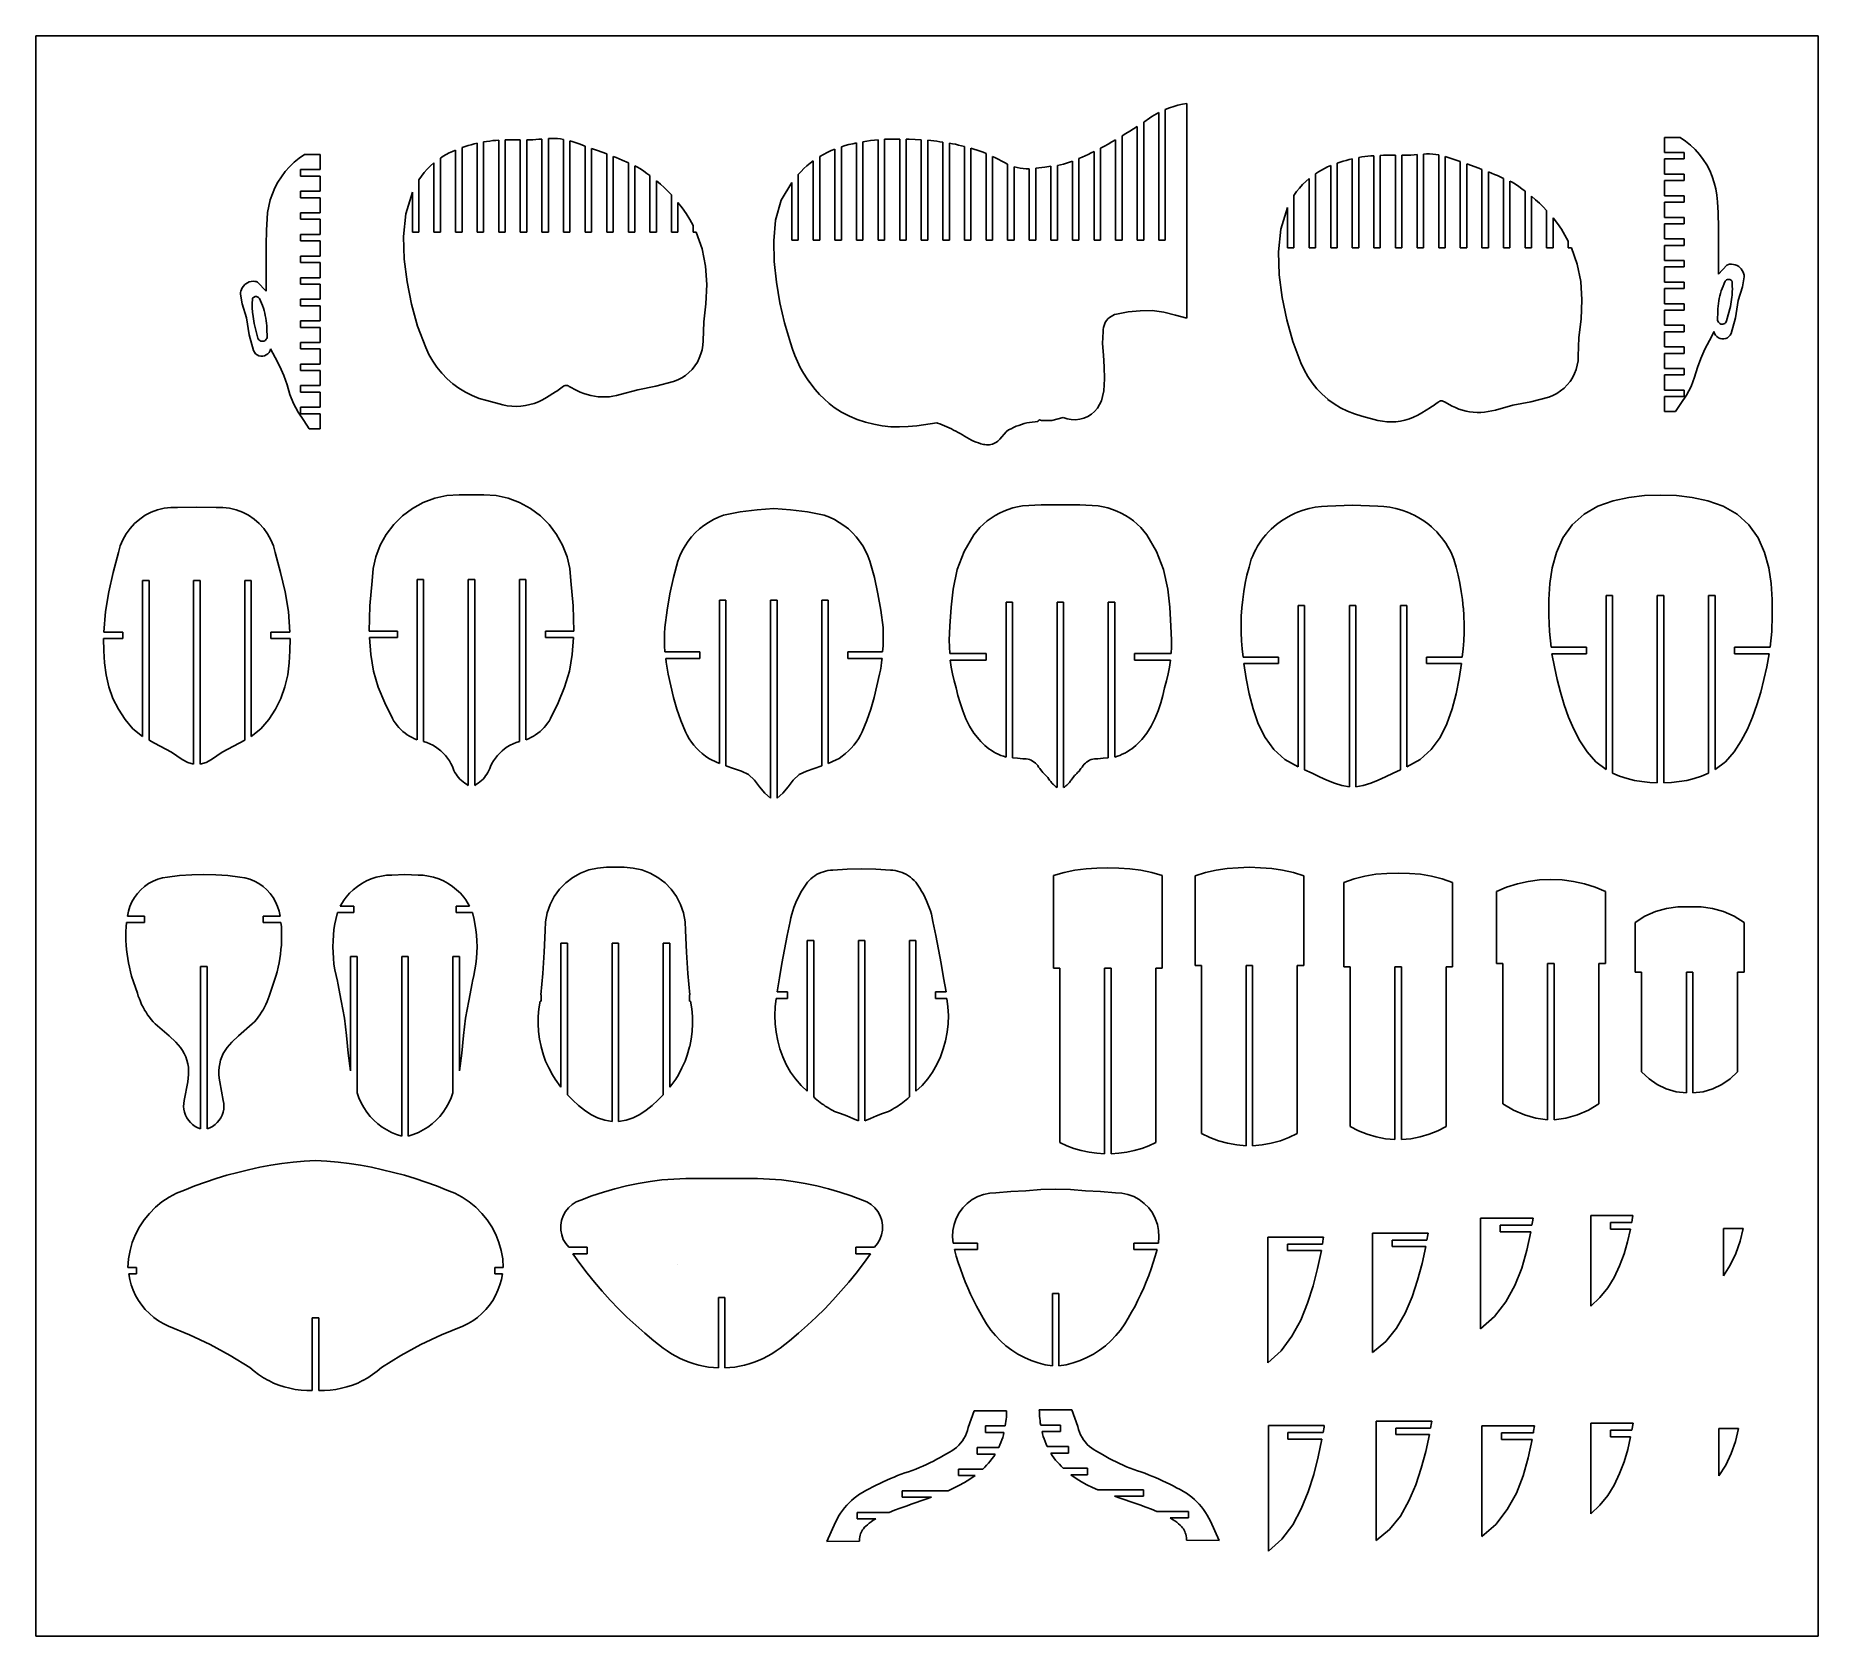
# Model space of a CAD drawing. Extents: x -77 to 77, y -69 to 69.
import ezdxf

# ---------------------------------------------------------------- set-up
doc = ezdxf.new("R2010")
doc.units = 0
doc.header["$MEASUREMENT"] = 0
doc.layers.get('0').update_dxf_attribs({"linetype": 'CONTINUOUS'})

msp = doc.modelspace()

# ---------------------------------------------------------------- linework, layer by layer
for p, q in [((-77.39, -69.48), (-77.39, 69.48)), ((-77.39, 69.48), (77.39, 69.48)), ((77.39, 69.48), (77.39, -69.48)), ((22.17, 63.53), (21.79, 63.44)), ((22.56, 63.6), (22.17, 63.53)), ((22.56, 44.96), (22.56, 63.6)), ((19.32, 62.33), (18.82, 61.98)), ((18.82, 51.74), (18.82, 61.98)), ((19.52, 62.46), (19.32, 62.33)), ((19.72, 62.58), (19.52, 62.46)), ((19.92, 62.7), (19.72, 62.58)), ((20.13, 62.81), (19.92, 62.7)), ((20.13, 62.81), (20.13, 51.74)), ((21.05, 63.21), (20.69, 63.07)), ((20.69, 51.74), (20.69, 63.07)), ((21.42, 63.33), (21.05, 63.21)), ((21.79, 63.44), (21.42, 63.33)), ((-37.45, 60.39), (-37.71, 60.37)), ((-37.18, 60.41), (-37.45, 60.39)), ((-37.18, 60.41), (-37.18, 52.42)), ((-36.36, 60.45), (-36.62, 60.44)), ((-36.62, 52.42), (-36.62, 60.44)), ((-36.1, 60.45), (-36.36, 60.45)), ((-35.83, 60.45), (-36.1, 60.45)), ((-35.31, 60.45), (-35.83, 60.45)), ((-35.31, 60.45), (-35.31, 52.42)), ((-34.49, 60.45), (-34.75, 60.44)), ((-34.75, 52.42), (-34.75, 60.44)), ((-34.22, 60.45), (-34.49, 60.45)), ((-33.96, 60.47), (-34.22, 60.45)), ((-33.7, 60.49), (-33.96, 60.47)), ((-33.43, 60.51), (-33.7, 60.49)), ((-33.43, 60.51), (-33.43, 52.42)), ((-32.61, 60.57), (-32.87, 60.55)), ((-32.87, 52.42), (-32.87, 60.55)), ((-32.34, 60.57), (-32.61, 60.57)), ((-32.08, 60.56), (-32.34, 60.57)), ((-31.82, 60.53), (-32.08, 60.56)), ((-31.56, 60.48), (-31.82, 60.53)), ((-31.56, 60.48), (-31.56, 52.42)), ((-4.9, 60.37), (-5.23, 60.33)), ((-4.57, 60.41), (-4.9, 60.37)), ((-4.25, 60.44), (-4.57, 60.41)), ((-4.25, 60.44), (-4.25, 51.74)), ((-3.42, 60.5), (-3.68, 60.49)), ((-3.68, 51.74), (-3.68, 60.49)), ((-3.16, 60.51), (-3.42, 60.5)), ((-2.9, 60.51), (-3.16, 60.51)), ((-2.63, 60.51), (-2.9, 60.51)), ((-2.37, 60.51), (-2.63, 60.51)), ((-2.37, 60.51), (-2.37, 51.74)), ((-1.81, 51.74), (-1.81, 60.49)), ((-1.55, 60.49), (-1.81, 60.49)), ((-1.02, 60.46), (-1.55, 60.49)), ((-0.5, 60.44), (-1.02, 60.46)), ((-0.5, 60.44), (-0.5, 51.74)), ((0.07, 51.74), (0.07, 60.4)), ((0.33, 60.37), (0.07, 60.4)), ((0.59, 60.35), (0.33, 60.37)), ((16.38, 60.44), (16.05, 60.26)), ((16.38, 60.44), (16.38, 51.74)), ((17.27, 60.98), (16.94, 60.78)), ((16.94, 51.74), (16.94, 60.78)), ((17.6, 61.19), (17.27, 60.98)), ((17.93, 61.4), (17.6, 61.19)), ((18.25, 61.61), (17.93, 61.4)), ((18.25, 61.61), (18.25, 51.74)), ((64.02, 60.65), (64.02, 59.34)), ((65.4, 60.65), (64.02, 60.65)), ((65.4, 60.65), (65.86, 60.33)), ((-54.52, 58.84), (-54.95, 58.49)), ((-54.06, 59.16), (-54.52, 58.84)), ((-54.06, 59.16), (-52.68, 59.16)), ((-52.68, 59.16), (-52.68, 57.85)), ((-42, 59.01), (-42.25, 58.85)), ((-42.25, 52.42), (-42.25, 58.85)), ((-41.74, 59.16), (-42, 59.01)), ((-41.48, 59.3), (-41.74, 59.16)), ((-41.21, 59.43), (-41.48, 59.3)), ((-40.93, 59.55), (-41.21, 59.43)), ((-40.93, 59.55), (-40.93, 52.42)), ((-40.11, 59.86), (-40.37, 59.77)), ((-40.37, 52.42), (-40.37, 59.77)), ((-39.85, 59.94), (-40.11, 59.86)), ((-39.59, 60.01), (-39.85, 59.94)), ((-39.32, 60.08), (-39.59, 60.01)), ((-39.06, 60.14), (-39.32, 60.08)), ((-39.06, 60.14), (-39.06, 52.42)), ((-38.24, 60.3), (-38.5, 60.26)), ((-38.5, 52.42), (-38.5, 60.26)), ((-37.97, 60.33), (-38.24, 60.3)), ((-37.71, 60.37), (-37.97, 60.33)), ((-30.73, 60.26), (-31, 60.35)), ((-31, 52.42), (-31, 60.35)), ((-30.47, 60.18), (-30.73, 60.26)), ((-30.21, 60.09), (-30.47, 60.18)), ((-29.68, 59.9), (-30.21, 60.09)), ((-29.68, 59.9), (-29.68, 52.42)), ((-29.12, 52.42), (-29.12, 59.7)), ((-28.6, 59.51), (-29.12, 59.7)), ((-27.81, 59.22), (-28.6, 59.51)), ((-27.81, 59.22), (-27.81, 52.42)), ((-26.98, 58.9), (-27.25, 59)), ((-27.25, 52.42), (-27.25, 59)), ((-26.72, 58.79), (-26.98, 58.9)), ((-8.99, 59.17), (-9.31, 58.99)), ((-9.31, 51.74), (-9.31, 58.99)), ((-8.67, 59.34), (-8.99, 59.17)), ((-8.33, 59.5), (-8.67, 59.34)), ((-8, 59.64), (-8.33, 59.5)), ((-8, 59.64), (-8, 51.74)), ((-7.11, 59.94), (-7.43, 59.84)), ((-7.43, 51.74), (-7.43, 59.84)), ((-6.78, 60.03), (-7.11, 59.94)), ((-6.45, 60.1), (-6.78, 60.03)), ((-6.12, 60.17), (-6.45, 60.1)), ((-6.12, 60.17), (-6.12, 51.74)), ((-5.23, 60.33), (-5.56, 60.28)), ((-5.56, 51.74), (-5.56, 60.28)), ((0.86, 60.32), (0.59, 60.35)), ((1.12, 60.28), (0.86, 60.32)), ((1.38, 60.24), (1.12, 60.28)), ((1.38, 60.24), (1.38, 51.74)), ((1.94, 51.74), (1.94, 60.15)), ((2.2, 60.1), (1.94, 60.15)), ((2.47, 60.05), (2.2, 60.1)), ((2.73, 59.99), (2.47, 60.05)), ((2.99, 59.93), (2.73, 59.99)), ((3.25, 59.87), (2.99, 59.93)), ((3.25, 59.87), (3.25, 51.74)), ((3.82, 51.74), (3.82, 59.72)), ((4.08, 59.64), (3.82, 59.72)), ((4.35, 59.55), (4.08, 59.64)), ((4.61, 59.46), (4.35, 59.55)), ((4.87, 59.36), (4.61, 59.46)), ((5.13, 59.25), (4.87, 59.36)), ((5.13, 59.25), (5.13, 51.74)), ((5.95, 58.87), (5.69, 59)), ((5.69, 51.74), (5.69, 59)), ((6.74, 58.47), (5.95, 58.87)), ((13.46, 58.93), (13.19, 58.82)), ((13.72, 59.05), (13.46, 58.93)), ((13.98, 59.17), (13.72, 59.05)), ((14.24, 59.3), (13.98, 59.17)), ((14.5, 59.43), (14.24, 59.3)), ((14.5, 59.43), (14.5, 51.74)), ((15.4, 59.89), (15.07, 59.72)), ((15.07, 51.74), (15.07, 59.72)), ((15.73, 60.07), (15.4, 59.89)), ((16.05, 60.26), (15.73, 60.07)), ((37.75, 58.95), (37.49, 58.91)), ((37.49, 51.07), (37.49, 58.91)), ((38.01, 58.99), (37.75, 58.95)), ((38.27, 59.02), (38.01, 58.99)), ((38.54, 59.04), (38.27, 59.02)), ((38.8, 59.06), (38.54, 59.04)), ((38.8, 59.06), (38.8, 51.07)), ((39.63, 59.1), (39.36, 59.09)), ((39.36, 51.07), (39.36, 59.09)), ((39.89, 59.1), (39.63, 59.1)), ((40.15, 59.1), (39.89, 59.1)), ((40.68, 59.1), (40.15, 59.1)), ((40.68, 59.1), (40.68, 51.07)), ((41.24, 51.07), (41.24, 59.1)), ((41.5, 59.1), (41.24, 59.1)), ((41.76, 59.11), (41.5, 59.1)), ((42.02, 59.12), (41.76, 59.11)), ((42.29, 59.14), (42.02, 59.12)), ((42.55, 59.16), (42.29, 59.14)), ((42.55, 59.16), (42.55, 51.07)), ((43.38, 59.22), (43.11, 59.21)), ((43.11, 51.07), (43.11, 59.21)), ((43.64, 59.22), (43.38, 59.22)), ((43.91, 59.21), (43.64, 59.22)), ((44.17, 59.18), (43.91, 59.21)), ((44.43, 59.14), (44.17, 59.18)), ((44.43, 59.14), (44.43, 51.07)), ((45.25, 58.92), (44.99, 59)), ((44.99, 51.07), (44.99, 59)), ((45.51, 58.83), (45.25, 58.92)), ((46.3, 58.55), (45.51, 58.83)), ((64.02, 59.34), (65.73, 59.34)), ((65.73, 59.34), (65.73, 58.78)), ((65.86, 60.33), (66.29, 59.98)), ((66.69, 59.59), (66.29, 59.98)), ((66.69, 59.59), (67.07, 59.18)), ((67.07, 59.18), (67.4, 58.73)), ((-55.73, 57.69), (-56.06, 57.24)), ((-55.35, 58.11), (-55.73, 57.69)), ((-54.95, 58.49), (-55.35, 58.11)), ((-54.39, 57.85), (-54.39, 57.29)), ((-52.68, 57.85), (-54.39, 57.85)), ((-54.39, 57.29), (-52.68, 57.29)), ((-52.68, 57.29), (-52.68, 55.97)), ((-43.9, 57.29), (-44.12, 56.97)), ((-43.65, 57.6), (-43.9, 57.29)), ((-43.39, 57.9), (-43.65, 57.6)), ((-43.11, 58.17), (-43.39, 57.9)), ((-42.81, 58.43), (-43.11, 58.17)), ((-42.81, 58.43), (-42.81, 52.42)), ((-26.46, 58.67), (-26.72, 58.79)), ((-25.93, 58.44), (-26.46, 58.67)), ((-25.93, 58.44), (-25.93, 52.42)), ((-25.18, 58.11), (-25.37, 58.19)), ((-25.37, 52.42), (-25.37, 58.19)), ((-24.89, 57.92), (-25.18, 58.11)), ((-24.6, 57.73), (-24.89, 57.92)), ((-24.33, 57.53), (-24.6, 57.73)), ((-24.06, 57.34), (-24.33, 57.53)), ((-24.06, 57.34), (-24.06, 52.42)), ((-10.94, 57.69), (-11.18, 57.43)), ((-11.18, 51.74), (-11.18, 57.43)), ((-10.69, 57.94), (-10.94, 57.69)), ((-10.42, 58.17), (-10.69, 57.94)), ((-10.15, 58.4), (-10.42, 58.17)), ((-9.87, 58.61), (-10.15, 58.4)), ((-9.87, 58.61), (-9.87, 51.74)), ((7, 58.34), (6.74, 58.47)), ((7, 58.34), (7, 51.74)), ((7.82, 58.04), (7.57, 58.11)), ((7.57, 51.74), (7.57, 58.11)), ((8.08, 57.98), (7.82, 58.04)), ((8.34, 57.95), (8.08, 57.98)), ((8.61, 57.93), (8.34, 57.95)), ((8.88, 57.93), (8.61, 57.93)), ((8.88, 57.93), (8.88, 51.74)), ((9.7, 58.01), (9.44, 57.98)), ((9.44, 51.74), (9.44, 57.98)), ((10.23, 58.08), (9.7, 58.01)), ((10.75, 58.14), (10.23, 58.08)), ((10.75, 58.14), (10.75, 51.74)), ((11.59, 58.27), (11.32, 58.22)), ((11.32, 51.74), (11.32, 58.22)), ((11.85, 58.33), (11.59, 58.27)), ((12.11, 58.41), (11.85, 58.33)), ((12.37, 58.49), (12.11, 58.41)), ((12.63, 58.59), (12.37, 58.49)), ((12.63, 58.59), (12.63, 51.74)), ((13.19, 51.74), (13.19, 58.82)), ((33.99, 57.67), (33.74, 57.5)), ((33.74, 51.07), (33.74, 57.5)), ((34.25, 57.82), (33.99, 57.67)), ((34.51, 57.96), (34.25, 57.82)), ((34.78, 58.09), (34.51, 57.96)), ((35.05, 58.21), (34.78, 58.09)), ((35.05, 58.21), (35.05, 51.07)), ((35.87, 58.51), (35.61, 58.42)), ((35.61, 51.07), (35.61, 58.42)), ((36.13, 58.59), (35.87, 58.51)), ((36.4, 58.66), (36.13, 58.59)), ((36.66, 58.73), (36.4, 58.66)), ((36.93, 58.79), (36.66, 58.73)), ((36.93, 58.79), (36.93, 51.07)), ((46.3, 58.55), (46.3, 51.07)), ((46.86, 51.07), (46.86, 58.35)), ((47.91, 57.97), (46.86, 58.35)), ((48.18, 57.87), (47.91, 57.97)), ((48.18, 57.87), (48.18, 51.07)), ((48.74, 51.07), (48.74, 57.65)), ((49, 57.55), (48.74, 57.65)), ((49.27, 57.44), (49, 57.55)), ((49.53, 57.33), (49.27, 57.44)), ((50.05, 57.09), (49.53, 57.33)), ((64.02, 58.78), (64.02, 57.46)), ((65.73, 58.78), (64.02, 58.78)), ((64.02, 57.46), (65.73, 57.46)), ((65.73, 57.46), (65.73, 56.9)), ((67.4, 58.73), (67.7, 58.26)), ((67.7, 58.26), (67.96, 57.77)), ((67.96, 57.77), (68.18, 57.25)), ((-56.84, 55.76), (-57.02, 55.23)), ((-56.62, 56.28), (-56.84, 55.76)), ((-56.36, 56.77), (-56.62, 56.28)), ((-56.06, 57.24), (-56.36, 56.77)), ((-54.39, 55.97), (-54.39, 55.41)), ((-52.68, 55.97), (-54.39, 55.97)), ((-44.68, 55.91), (-45.26, 54.02)), ((-44.68, 55.91), (-44.68, 52.42)), ((-44.12, 52.42), (-44.12, 56.97)), ((-23.15, 56.59), (-23.5, 56.89)), ((-23.5, 52.42), (-23.5, 56.89)), ((-22.81, 56.29), (-23.15, 56.59)), ((-22.49, 55.97), (-22.81, 56.29)), ((-22.18, 55.66), (-22.49, 55.97)), ((-11.75, 56.75), (-12.65, 55.19)), ((-11.75, 56.75), (-11.75, 51.74)), ((32.09, 55.94), (31.86, 55.62)), ((32.33, 56.25), (32.09, 55.94)), ((32.6, 56.55), (32.33, 56.25)), ((32.88, 56.82), (32.6, 56.55)), ((33.18, 57.09), (32.88, 56.82)), ((33.18, 57.09), (33.18, 51.07)), ((50.05, 57.09), (50.05, 51.07)), ((50.81, 56.77), (50.61, 56.84)), ((50.61, 51.07), (50.61, 56.84)), ((51.1, 56.58), (50.81, 56.77)), ((51.38, 56.38), (51.1, 56.58)), ((51.66, 56.19), (51.38, 56.38)), ((51.93, 55.99), (51.66, 56.19)), ((51.93, 55.99), (51.93, 51.07)), ((65.73, 56.9), (64.02, 56.9)), ((64.02, 56.9), (64.02, 55.59)), ((68.18, 57.25), (68.36, 56.72)), ((68.36, 56.72), (68.5, 56.18)), ((68.5, 56.18), (68.59, 55.63)), ((-57.16, 54.69), (-57.25, 54.14)), ((-57.02, 55.23), (-57.16, 54.69)), ((-54.39, 55.41), (-52.68, 55.41)), ((-52.68, 55.41), (-52.68, 54.1)), ((-22.18, 55.66), (-22.18, 52.42)), ((-21.62, 52.42), (-21.62, 55.01)), ((-21.25, 54.53), (-21.62, 55.01)), ((-20.91, 54.03), (-21.25, 54.53)), ((-12.65, 55.19), (-13.15, 53.47)), ((31.3, 54.57), (30.72, 52.67)), ((31.3, 54.57), (31.3, 51.07)), ((31.86, 51.07), (31.86, 55.62)), ((52.84, 55.24), (52.49, 55.54)), ((52.49, 51.07), (52.49, 55.54)), ((53.17, 54.94), (52.84, 55.24)), ((53.49, 54.63), (53.17, 54.94)), ((53.8, 54.31), (53.49, 54.63)), ((53.8, 54.31), (53.8, 51.07)), ((64.02, 55.59), (65.73, 55.59)), ((65.73, 55.03), (64.02, 55.03)), ((64.02, 55.03), (64.02, 53.71)), ((65.73, 55.59), (65.73, 55.03)), ((68.59, 55.63), (68.64, 55.07)), ((68.64, 55.07), (68.68, 54.09)), ((-57.3, 53.58), (-57.34, 52.6)), ((-57.25, 54.14), (-57.3, 53.58)), ((-54.39, 54.1), (-54.39, 53.54)), ((-52.68, 54.1), (-54.39, 54.1)), ((-54.39, 53.54), (-52.68, 53.54)), ((-52.68, 53.54), (-52.68, 52.22)), ((-45.26, 54.02), (-45.46, 52.06)), ((-20.59, 53.52), (-20.91, 54.03)), ((-20.31, 53), (-20.59, 53.52)), ((-20.31, 53), (-20.31, 52.42)), ((-13.15, 53.47), (-13.31, 51.67)), ((30.72, 52.67), (30.52, 50.71)), ((54.36, 51.07), (54.36, 53.66)), ((54.74, 53.18), (54.36, 53.66)), ((55.08, 52.68), (54.74, 53.18)), ((55.39, 52.17), (55.08, 52.68)), ((64.02, 53.71), (65.73, 53.71)), ((65.73, 53.15), (64.02, 53.15)), ((64.02, 53.15), (64.02, 51.84)), ((65.73, 53.71), (65.73, 53.15)), ((68.68, 54.09), (68.71, 52.79)), ((68.71, 52.79), (68.73, 51.48)), ((-57.37, 51.31), (-57.39, 49.99)), ((-57.34, 52.6), (-57.37, 51.31)), ((-54.39, 52.22), (-54.39, 51.66)), ((-52.68, 52.22), (-54.39, 52.22)), ((-54.39, 51.66), (-52.68, 51.66)), ((-52.68, 51.66), (-52.68, 50.35)), ((-45.46, 52.06), (-45.39, 50.08)), ((-44.68, 52.42), (-44.12, 52.42)), ((-42.81, 52.42), (-42.25, 52.42)), ((-40.93, 52.42), (-40.37, 52.42)), ((-39.06, 52.42), (-38.5, 52.42)), ((-37.18, 52.42), (-36.62, 52.42)), ((-35.31, 52.42), (-34.75, 52.42)), ((-33.43, 52.42), (-32.87, 52.42)), ((-31.56, 52.42), (-31, 52.42)), ((-29.68, 52.42), (-29.12, 52.42)), ((-27.81, 52.42), (-27.25, 52.42)), ((-25.93, 52.42), (-25.37, 52.42)), ((-24.06, 52.42), (-23.5, 52.42)), ((-22.18, 52.42), (-21.62, 52.42)), ((-20.31, 52.42), (-20.03, 52.42)), ((-19.53, 50.99), (-20.03, 52.42)), ((-13.31, 51.67), (-13.27, 49.87)), ((-11.75, 51.74), (-11.18, 51.74)), ((-9.87, 51.74), (-9.31, 51.74)), ((-8, 51.74), (-7.43, 51.74)), ((-6.12, 51.74), (-5.56, 51.74)), ((-4.25, 51.74), (-3.68, 51.74)), ((-2.37, 51.74), (-1.81, 51.74)), ((-0.5, 51.74), (0.07, 51.74)), ((1.38, 51.74), (1.94, 51.74)), ((3.25, 51.74), (3.82, 51.74)), ((5.13, 51.74), (5.69, 51.74)), ((7, 51.74), (7.57, 51.74)), ((8.88, 51.74), (9.44, 51.74)), ((10.75, 51.74), (11.32, 51.74)), ((12.63, 51.74), (13.19, 51.74)), ((14.5, 51.74), (15.07, 51.74)), ((16.38, 51.74), (16.94, 51.74)), ((18.25, 51.74), (18.82, 51.74)), ((20.13, 51.74), (20.69, 51.74)), ((55.68, 51.65), (55.39, 52.17)), ((55.68, 51.65), (55.68, 51.07)), ((64.02, 51.84), (65.73, 51.84)), ((65.73, 51.28), (64.02, 51.28)), ((64.02, 51.28), (64.02, 49.96)), ((65.73, 51.84), (65.73, 51.28)), ((68.73, 51.48), (68.71, 50.27)), ((-57.39, 49.99), (-57.37, 48.79)), ((-54.39, 50.35), (-54.39, 49.79)), ((-52.68, 50.35), (-54.39, 50.35)), ((-54.39, 49.79), (-52.68, 49.79)), ((-52.68, 49.79), (-52.68, 48.47)), ((-45.39, 50.08), (-45.14, 48.11)), ((-19.22, 49.48), (-19.53, 50.99)), ((-13.27, 49.87), (-13.07, 48.07)), ((30.52, 50.71), (30.59, 48.73)), ((31.3, 51.07), (31.86, 51.07)), ((33.18, 51.07), (33.74, 51.07)), ((35.05, 51.07), (35.61, 51.07)), ((36.93, 51.07), (37.49, 51.07)), ((38.8, 51.07), (39.36, 51.07)), ((40.68, 51.07), (41.24, 51.07)), ((42.55, 51.07), (43.11, 51.07)), ((44.43, 51.07), (44.99, 51.07)), ((46.3, 51.07), (46.86, 51.07)), ((48.18, 51.07), (48.74, 51.07)), ((50.05, 51.07), (50.61, 51.07)), ((51.93, 51.07), (52.49, 51.07)), ((53.8, 51.07), (54.36, 51.07)), ((55.68, 51.07), (55.95, 51.07)), ((56.46, 49.64), (55.95, 51.07)), ((56.76, 48.13), (56.46, 49.64)), ((64.02, 49.96), (65.73, 49.96)), ((65.73, 49.96), (65.73, 49.4)), ((68.71, 50.27), (68.71, 48.79)), ((68.71, 48.79), (69.46, 49.55)), ((69.6, 49.63), (69.46, 49.55)), ((69.6, 49.63), (69.69, 49.64)), ((69.69, 49.64), (69.85, 49.65)), ((69.85, 49.65), (70.02, 49.63)), ((70.02, 49.63), (70.18, 49.59)), ((70.18, 49.59), (70.34, 49.52)), ((-59, 48.03), (-59.14, 47.95)), ((-58.84, 48.1), (-59, 48.03)), ((-58.68, 48.14), (-58.84, 48.1)), ((-58.51, 48.16), (-58.68, 48.14)), ((-58.35, 48.15), (-58.51, 48.16)), ((-58.26, 48.14), (-58.35, 48.15)), ((-58.26, 48.14), (-58.12, 48.07)), ((-57.37, 47.3), (-58.12, 48.07)), ((-57.37, 48.79), (-57.37, 47.3)), ((-52.68, 48.47), (-54.39, 48.47)), ((-54.39, 48.47), (-54.39, 47.91)), ((-45.14, 48.11), (-44.75, 46.17)), ((-19.11, 47.89), (-19.22, 49.48)), ((-13.07, 48.07), (-12.77, 46.3)), ((30.59, 48.73), (30.85, 46.76)), ((56.87, 46.54), (56.76, 48.13)), ((65.73, 49.4), (64.02, 49.4)), ((64.02, 49.4), (64.02, 48.09)), ((64.02, 48.09), (65.73, 48.09)), ((65.73, 48.09), (65.73, 47.53)), ((69.21, 47.96), (69.3, 48.16)), ((69.34, 48.21), (69.3, 48.16)), ((69.38, 48.25), (69.34, 48.21)), ((69.43, 48.28), (69.38, 48.25)), ((69.49, 48.3), (69.43, 48.28)), ((69.54, 48.32), (69.49, 48.3)), ((69.6, 48.32), (69.54, 48.32)), ((69.66, 48.32), (69.6, 48.32)), ((69.72, 48.3), (69.66, 48.32)), ((69.77, 48.28), (69.72, 48.3)), ((69.82, 48.25), (69.77, 48.28)), ((69.87, 48.21), (69.82, 48.25)), ((69.89, 48.18), (69.87, 48.21)), ((69.89, 48.18), (69.9, 48.14)), ((69.9, 48.14), (69.92, 47.69)), ((70.34, 49.52), (70.48, 49.44)), ((70.58, 49.36), (70.48, 49.44)), ((70.58, 49.36), (70.7, 49.23)), ((70.7, 49.23), (70.79, 49.09)), ((70.79, 49.09), (70.87, 48.94)), ((70.94, 48.54), (70.8, 47.68)), ((70.87, 48.94), (70.92, 48.78)), ((70.92, 48.78), (70.94, 48.69)), ((70.94, 48.69), (70.94, 48.54)), ((-59.58, 47.29), (-59.6, 47.2)), ((-59.6, 47.2), (-59.6, 47.05)), ((-59.6, 47.05), (-59.46, 46.19)), ((-59.53, 47.45), (-59.58, 47.29)), ((-59.45, 47.6), (-59.53, 47.45)), ((-59.36, 47.74), (-59.45, 47.6)), ((-59.24, 47.87), (-59.36, 47.74)), ((-59.14, 47.95), (-59.24, 47.87)), ((-58.56, 46.65), (-58.58, 46.2)), ((-58.55, 46.69), (-58.56, 46.65)), ((-58.55, 46.69), (-58.53, 46.72)), ((-58.53, 46.72), (-58.48, 46.76)), ((-58.43, 46.79), (-58.48, 46.76)), ((-58.43, 46.79), (-58.38, 46.81)), ((-58.38, 46.81), (-58.32, 46.83)), ((-58.32, 46.83), (-58.26, 46.83)), ((-58.26, 46.83), (-58.2, 46.83)), ((-58.2, 46.83), (-58.15, 46.81)), ((-58.15, 46.81), (-58.09, 46.79)), ((-58.09, 46.79), (-58.04, 46.76)), ((-58.04, 46.76), (-58, 46.72)), ((-58, 46.72), (-57.96, 46.67)), ((-57.87, 46.47), (-57.96, 46.67)), ((-57.78, 46.26), (-57.87, 46.47)), ((-54.39, 47.91), (-52.68, 47.91)), ((-54.39, 46.6), (-54.39, 46.04)), ((-52.68, 46.6), (-54.39, 46.6)), ((-52.68, 47.91), (-52.68, 46.6)), ((-19.2, 46.21), (-19.11, 47.89)), ((30.85, 46.76), (31.24, 44.82)), ((56.79, 44.86), (56.87, 46.54)), ((64.02, 47.53), (64.02, 46.21)), ((65.73, 47.53), (64.02, 47.53)), ((68.71, 46.22), (68.75, 46.45)), ((68.75, 46.45), (68.79, 46.67)), ((68.79, 46.67), (68.84, 46.89)), ((68.84, 46.89), (68.9, 47.11)), ((68.9, 47.11), (68.96, 47.32)), ((68.96, 47.32), (69.04, 47.54)), ((69.04, 47.54), (69.12, 47.75)), ((69.12, 47.75), (69.21, 47.96)), ((69.88, 46.79), (69.76, 45.97)), ((69.9, 46.94), (69.88, 46.79)), ((69.92, 47.16), (69.9, 47.01)), ((69.9, 47.01), (69.9, 46.94)), ((69.92, 47.69), (69.93, 47.54)), ((69.93, 47.46), (69.92, 47.31)), ((69.92, 47.31), (69.92, 47.16)), ((69.93, 47.54), (69.93, 47.46)), ((70.43, 46.48), (70.19, 44.99)), ((70.8, 47.68), (70.43, 46.48)), ((-59.46, 46.19), (-59.09, 44.99)), ((-59.09, 44.99), (-58.85, 43.5)), ((-58.58, 46.2), (-58.59, 46.05)), ((-58.59, 46.05), (-58.59, 45.9)), ((-58.59, 45.9), (-58.58, 45.75)), ((-58.58, 45.75), (-58.57, 45.6)), ((-58.57, 45.6), (-58.56, 45.45)), ((-58.56, 45.45), (-58.54, 45.3)), ((-58.54, 45.3), (-58.42, 44.48)), ((-57.7, 46.05), (-57.78, 46.26)), ((-57.62, 45.83), (-57.7, 46.05)), ((-57.56, 45.62), (-57.62, 45.83)), ((-57.5, 45.4), (-57.56, 45.62)), ((-57.45, 45.18), (-57.5, 45.4)), ((-57.41, 44.96), (-57.45, 45.18)), ((-57.37, 44.73), (-57.41, 44.96)), ((-54.39, 46.04), (-52.68, 46.04)), ((-52.68, 46.04), (-52.68, 44.72)), ((-44.75, 46.17), (-44.23, 44.27)), ((-19.39, 44.64), (-19.2, 46.21)), ((-12.77, 46.3), (-12.36, 44.54)), ((15.71, 44.9), (15.6, 44.77)), ((15.84, 45.01), (15.71, 44.9)), ((15.98, 45.11), (15.84, 45.01)), ((16.13, 45.2), (15.98, 45.11)), ((16.28, 45.27), (16.13, 45.2)), ((16.45, 45.31), (16.28, 45.27)), ((16.45, 45.31), (17.47, 45.52)), ((17.47, 45.52), (18.51, 45.6)), ((18.51, 45.6), (19.54, 45.61)), ((19.54, 45.61), (20.55, 45.48)), ((20.55, 45.48), (21.57, 45.22)), ((21.57, 45.22), (22.56, 44.96)), ((64.02, 46.21), (65.73, 46.21)), ((64.02, 45.65), (64.02, 44.34)), ((65.73, 45.65), (64.02, 45.65)), ((65.73, 46.21), (65.73, 45.65)), ((68.64, 44.78), (68.66, 45.54)), ((68.66, 45.54), (68.67, 45.77)), ((68.67, 45.77), (68.68, 46)), ((68.68, 46), (68.71, 46.22)), ((69.76, 45.97), (69.43, 44.72)), ((70.19, 44.99), (69.82, 43.63)), ((-58.85, 43.5), (-58.48, 42.14)), ((-58.42, 44.48), (-58.09, 43.23)), ((-57.34, 44.51), (-57.37, 44.73)), ((-57.33, 44.28), (-57.34, 44.51)), ((-57.32, 44.06), (-57.33, 44.28)), ((-57.3, 43.29), (-57.32, 44.06)), ((-54.39, 44.72), (-54.39, 44.16)), ((-52.68, 44.72), (-54.39, 44.72)), ((-54.39, 44.16), (-52.68, 44.16)), ((-52.68, 44.16), (-52.68, 42.85)), ((-44.23, 44.27), (-43.52, 42.41)), ((-19.44, 43), (-19.39, 44.64)), ((-12.36, 44.54), (-11.84, 42.82)), ((15.25, 42.77), (15.3, 43.81)), ((15.32, 44.15), (15.3, 43.98)), ((15.3, 43.98), (15.3, 43.81)), ((15.37, 44.32), (15.32, 44.15)), ((15.43, 44.48), (15.37, 44.32)), ((15.51, 44.63), (15.43, 44.48)), ((15.6, 44.77), (15.51, 44.63)), ((31.24, 44.82), (31.76, 42.92)), ((56.59, 43.29), (56.79, 44.86)), ((64.02, 44.34), (65.73, 44.34)), ((64.02, 43.78), (64.02, 42.46)), ((65.73, 43.78), (64.02, 43.78)), ((65.73, 44.34), (65.73, 43.78)), ((68.34, 43.79), (67.93, 43.03)), ((68.38, 43.63), (68.34, 43.79)), ((68.46, 43.48), (68.38, 43.63)), ((68.57, 43.36), (68.46, 43.48)), ((68.71, 43.26), (68.57, 43.36)), ((68.66, 44.69), (68.64, 44.78)), ((68.71, 44.61), (68.66, 44.69)), ((68.71, 44.61), (68.77, 44.54)), ((68.84, 44.49), (68.77, 44.54)), ((68.92, 44.45), (68.84, 44.49)), ((69.01, 44.43), (68.92, 44.45)), ((69.1, 44.44), (69.01, 44.43)), ((69.19, 44.46), (69.1, 44.44)), ((69.27, 44.5), (69.19, 44.46)), ((69.34, 44.56), (69.27, 44.5)), ((69.4, 44.63), (69.34, 44.56)), ((69.43, 44.72), (69.4, 44.63)), ((69.63, 43.36), (69.5, 43.26)), ((69.74, 43.49), (69.63, 43.36)), ((69.82, 43.63), (69.74, 43.49)), ((-58.48, 42.14), (-58.4, 42)), ((-58.4, 42), (-58.29, 41.87)), ((-58.29, 41.87), (-58.16, 41.77)), ((-58.09, 43.23), (-58.06, 43.15)), ((-58.06, 43.15), (-58, 43.07)), ((-57.93, 43.01), (-58, 43.07)), ((-57.93, 43.01), (-57.85, 42.97)), ((-57.85, 42.97), (-57.76, 42.95)), ((-57.76, 42.95), (-57.67, 42.95)), ((-57.67, 42.95), (-57.58, 42.96)), ((-57.58, 42.96), (-57.5, 43)), ((-57.5, 43), (-57.43, 43.05)), ((-57.37, 43.12), (-57.43, 43.05)), ((-57.37, 43.12), (-57.32, 43.2)), ((-57.37, 41.77), (-57.23, 41.87)), ((-57.32, 43.2), (-57.3, 43.29)), ((-57.23, 41.87), (-57.12, 41.99)), ((-57.12, 41.99), (-57.04, 42.14)), ((-57.04, 42.14), (-57, 42.3)), ((-57, 42.3), (-56.59, 41.54)), ((-54.39, 42.85), (-54.39, 42.29)), ((-52.68, 42.85), (-54.39, 42.85)), ((-54.39, 42.29), (-52.68, 42.29)), ((-52.68, 42.29), (-52.68, 40.97)), ((-43.25, 41.81), (-43.52, 42.41)), ((-42.92, 41.23), (-43.25, 41.81)), ((-19.77, 41.49), (-19.63, 41.85)), ((-19.63, 41.85), (-19.52, 42.22)), ((-19.52, 42.22), (-19.46, 42.61)), ((-19.46, 42.61), (-19.44, 43)), ((-11.67, 42.27), (-11.84, 42.82)), ((-11.48, 41.73), (-11.67, 42.27)), ((15.32, 41.75), (15.25, 42.77)), ((31.76, 42.92), (32.47, 41.07)), ((56.55, 41.65), (56.59, 43.29)), ((64.02, 42.46), (65.73, 42.46)), ((64.02, 41.9), (64.02, 40.59)), ((65.73, 41.9), (64.02, 41.9)), ((65.73, 42.46), (65.73, 41.9)), ((67.54, 42.26), (67.19, 41.47)), ((67.93, 43.03), (67.54, 42.26)), ((68.71, 43.26), (68.86, 43.19)), ((69.02, 43.15), (68.86, 43.19)), ((69.19, 43.15), (69.02, 43.15)), ((69.35, 43.19), (69.19, 43.15)), ((69.5, 43.26), (69.35, 43.19)), ((-58.16, 41.77), (-58.01, 41.7)), ((-58.01, 41.7), (-57.85, 41.66)), ((-57.68, 41.66), (-57.85, 41.66)), ((-57.68, 41.66), (-57.52, 41.7)), ((-57.37, 41.77), (-57.52, 41.7)), ((-56.59, 41.54), (-56.2, 40.77)), ((-56.2, 40.77), (-55.85, 39.98)), ((-54.39, 40.97), (-54.39, 40.41)), ((-52.68, 40.97), (-54.39, 40.97)), ((-54.39, 40.41), (-52.68, 40.41)), ((-52.68, 40.41), (-52.68, 39.1)), ((-42.55, 40.69), (-42.92, 41.23)), ((-42.13, 40.17), (-42.55, 40.69)), ((-20.67, 40.24), (-20.4, 40.51)), ((-20.4, 40.51), (-20.15, 40.82)), ((-20.15, 40.82), (-19.94, 41.14)), ((-19.77, 41.49), (-19.94, 41.14)), ((-11.25, 41.2), (-11.48, 41.73)), ((-11, 40.68), (-11.25, 41.2)), ((-10.72, 40.18), (-11, 40.68)), ((15.39, 40.72), (15.32, 41.75)), ((15.4, 39.69), (15.39, 40.72)), ((32.74, 40.46), (32.47, 41.07)), ((33.06, 39.89), (32.74, 40.46)), ((56.36, 40.5), (56.22, 40.14)), ((56.36, 40.5), (56.46, 40.88)), ((56.46, 40.88), (56.53, 41.26)), ((56.53, 41.26), (56.55, 41.65)), ((64.02, 40.59), (65.73, 40.59)), ((65.73, 40.59), (65.73, 40.03)), ((66.89, 40.66), (66.65, 39.83)), ((67.19, 41.47), (66.89, 40.66)), ((-55.85, 39.98), (-55.55, 39.17)), ((-55.55, 39.17), (-55.31, 38.34)), ((-54.39, 39.1), (-54.39, 38.54)), ((-52.68, 39.1), (-54.39, 39.1)), ((-41.67, 39.7), (-42.13, 40.17)), ((-41.18, 39.27), (-41.67, 39.7)), ((-41.18, 39.27), (-41.18, 39.27)), ((-41.18, 39.26), (-41.18, 39.27)), ((-40.64, 38.87), (-41.18, 39.26)), ((-40.08, 38.53), (-40.64, 38.87)), ((-32.15, 38.62), (-32.03, 38.7)), ((-32.03, 38.7), (-31.91, 38.79)), ((-31.91, 38.79), (-31.79, 38.88)), ((-31.79, 38.88), (-31.67, 38.97)), ((-31.67, 38.97), (-31.55, 39.05)), ((-31.55, 39.05), (-31.52, 39.07)), ((-31.52, 39.07), (-31.48, 39.09)), ((-31.48, 39.09), (-31.44, 39.1)), ((-31.44, 39.1), (-31.4, 39.11)), ((-31.4, 39.11), (-31.37, 39.12)), ((-31.37, 39.12), (-31.33, 39.12)), ((-31.29, 39.12), (-31.33, 39.12)), ((-31.29, 39.12), (-31.25, 39.11)), ((-31.25, 39.11), (-31.21, 39.1)), ((-31.21, 39.1), (-31.17, 39.09)), ((-31.17, 39.09), (-31.14, 39.07)), ((-31.14, 39.07), (-31.07, 39.03)), ((-31.07, 39.03), (-30.4, 38.68)), ((-26.64, 38.33), (-25.1, 38.73)), ((-25.1, 38.73), (-23.55, 39.04)), ((-23.55, 39.04), (-22, 39.45)), ((-22, 39.45), (-21.64, 39.6)), ((-21.64, 39.6), (-21.29, 39.78)), ((-21.29, 39.78), (-20.97, 39.99)), ((-20.67, 40.24), (-20.97, 39.99)), ((-10.41, 39.69), (-10.72, 40.18)), ((-10.41, 39.69), (-10.18, 39.37)), ((-10.33, 39.58), (-10.31, 39.55)), ((-10.31, 39.55), (-10.18, 39.37)), ((-10.18, 39.37), (-10.01, 39.14)), ((-10.07, 39.22), (-10.18, 39.37)), ((-10.01, 39.14), (-10.07, 39.22)), ((-9.72, 38.77), (-10.01, 39.14)), ((-9.33, 38.34), (-9.72, 38.77)), ((15.34, 38.65), (15.4, 39.69)), ((33.43, 39.34), (33.06, 39.89)), ((33.85, 38.83), (33.43, 39.34)), ((34.31, 38.35), (33.85, 38.83)), ((55.31, 38.89), (55.01, 38.64)), ((55.59, 39.17), (55.31, 38.89)), ((55.59, 39.17), (55.83, 39.47)), ((55.83, 39.47), (56.04, 39.79)), ((56.22, 40.14), (56.04, 39.79)), ((64.02, 40.03), (64.02, 38.71)), ((65.73, 40.03), (64.02, 40.03)), ((64.02, 38.71), (65.73, 38.71)), ((65.73, 38.71), (65.73, 38.15)), ((66.35, 39.03), (65.93, 38.28)), ((66.65, 39.83), (66.35, 39.03)), ((-55.31, 38.34), (-55.01, 37.54)), ((-55.01, 37.54), (-54.59, 36.79)), ((-54.39, 38.54), (-52.68, 38.54)), ((-54.39, 37.22), (-54.39, 36.66)), ((-52.68, 37.22), (-54.39, 37.22)), ((-52.68, 38.54), (-52.68, 37.22)), ((-39.48, 38.24), (-40.08, 38.53)), ((-38.87, 37.99), (-39.48, 38.24)), ((-38.23, 37.81), (-38.87, 37.99)), ((-36.83, 37.43), (-38.23, 37.81)), ((-36.44, 37.35), (-36.83, 37.43)), ((-36.44, 37.35), (-36.05, 37.31)), ((-35.66, 37.3), (-36.05, 37.31)), ((-35.26, 37.32), (-35.66, 37.3)), ((-34.87, 37.37), (-35.26, 37.32)), ((-34.48, 37.45), (-34.87, 37.37)), ((-34.1, 37.56), (-34.48, 37.45)), ((-33.73, 37.7), (-34.1, 37.56)), ((-33.38, 37.88), (-33.73, 37.7)), ((-33.03, 38.08), (-33.38, 37.88)), ((-33.03, 38.08), (-32.27, 38.56)), ((-32.27, 38.56), (-32.15, 38.62)), ((-30.4, 38.68), (-30.1, 38.54)), ((-30.1, 38.54), (-29.81, 38.42)), ((-29.81, 38.42), (-29.5, 38.32)), ((-29.5, 38.32), (-29.19, 38.24)), ((-29.19, 38.24), (-28.87, 38.18)), ((-28.87, 38.18), (-28.55, 38.14)), ((-28.55, 38.14), (-28.23, 38.12)), ((-28.23, 38.12), (-27.91, 38.12)), ((-27.91, 38.12), (-27.58, 38.14)), ((-27.58, 38.14), (-27.27, 38.19)), ((-27.27, 38.19), (-26.95, 38.25)), ((-26.95, 38.25), (-26.64, 38.33)), ((-8.92, 37.94), (-9.33, 38.34)), ((-8.5, 37.55), (-8.92, 37.94)), ((-8.05, 37.19), (-8.5, 37.55)), ((-7.41, 36.8), (-8.05, 37.19)), ((14.8, 37.14), (14.99, 37.45)), ((14.99, 37.45), (15.14, 37.79)), ((15.14, 37.79), (15.24, 38.15)), ((15.24, 38.15), (15.34, 38.65)), ((34.8, 37.92), (34.31, 38.35)), ((34.81, 37.92), (34.8, 37.92)), ((34.81, 37.91), (34.81, 37.92)), ((35.34, 37.52), (34.81, 37.91)), ((35.91, 37.18), (35.34, 37.52)), ((36.5, 36.89), (35.91, 37.18)), ((42.95, 36.73), (43.72, 37.21)), ((43.72, 37.21), (43.83, 37.28)), ((43.83, 37.28), (43.95, 37.35)), ((43.95, 37.35), (44.07, 37.44)), ((44.07, 37.44), (44.19, 37.53)), ((44.19, 37.53), (44.31, 37.62)), ((44.31, 37.62), (44.44, 37.7)), ((44.44, 37.7), (44.47, 37.72)), ((44.47, 37.72), (44.5, 37.74)), ((44.5, 37.74), (44.54, 37.76)), ((44.54, 37.76), (44.58, 37.77)), ((44.58, 37.77), (44.62, 37.77)), ((44.62, 37.77), (44.66, 37.78)), ((44.7, 37.77), (44.66, 37.78)), ((44.7, 37.77), (44.74, 37.77)), ((44.74, 37.77), (44.78, 37.76)), ((44.78, 37.76), (44.81, 37.74)), ((44.81, 37.74), (44.85, 37.72)), ((44.85, 37.72), (44.92, 37.68)), ((44.92, 37.68), (45.59, 37.33)), ((45.59, 37.33), (45.88, 37.19)), ((45.88, 37.19), (46.18, 37.07)), ((49.35, 36.98), (50.88, 37.39)), ((50.88, 37.39), (52.43, 37.7)), ((52.43, 37.7), (53.99, 38.1)), ((53.99, 38.1), (54.35, 38.25)), ((54.35, 38.25), (54.69, 38.43)), ((54.69, 38.43), (55.01, 38.64)), ((64.02, 38.15), (64.02, 36.84)), ((65.73, 38.15), (64.02, 38.15)), ((65.44, 37.56), (64.98, 36.84)), ((65.93, 38.28), (65.44, 37.56)), ((-54.59, 36.79), (-54.1, 36.07)), ((-54.39, 36.66), (-52.68, 36.66)), ((-54.1, 36.07), (-53.64, 35.35)), ((-52.68, 36.66), (-52.68, 35.35)), ((-7.41, 36.8), (-6.74, 36.46)), ((-6.05, 36.17), (-6.74, 36.46)), ((-5.34, 35.93), (-6.05, 36.17)), ((-4.61, 35.75), (-5.34, 35.93)), ((-3.88, 35.61), (-4.61, 35.75)), ((-3.13, 35.53), (-3.88, 35.61)), ((-0.89, 35.62), (-1.63, 35.54)), ((-0.89, 35.62), (0.86, 35.86)), ((0.92, 35.85), (0.86, 35.86)), ((0.92, 35.85), (1.12, 35.78)), ((1.12, 35.78), (1.32, 35.7)), ((1.32, 35.7), (1.52, 35.61)), ((1.52, 35.61), (1.72, 35.52)), ((7.74, 35.57), (7.97, 35.65)), ((7.97, 35.65), (8.2, 35.73)), ((8.2, 35.73), (8.43, 35.8)), ((8.43, 35.8), (8.66, 35.86)), ((8.66, 35.86), (8.9, 35.91)), ((8.9, 35.91), (9.14, 35.94)), ((9.14, 35.94), (9.38, 35.97)), ((9.38, 35.97), (9.62, 35.99)), ((9.62, 35.99), (9.64, 36.03)), ((9.64, 36.03), (9.67, 36.07)), ((9.67, 36.07), (9.7, 36.09)), ((9.7, 36.09), (9.73, 36.11)), ((9.73, 36.11), (9.77, 36.12)), ((9.77, 36.12), (9.8, 36.12)), ((9.8, 36.12), (9.84, 36.11)), ((9.84, 36.11), (9.88, 36.1)), ((9.88, 36.1), (9.92, 36.07)), ((9.92, 36.07), (10.83, 36.07)), ((10.83, 36.07), (11.82, 36.33)), ((11.82, 36.33), (12.17, 36.21)), ((12.17, 36.21), (12.53, 36.15)), ((12.9, 36.14), (12.53, 36.15)), ((12.9, 36.14), (13.27, 36.18)), ((13.27, 36.18), (13.62, 36.28)), ((13.62, 36.28), (13.96, 36.43)), ((13.96, 36.43), (14.27, 36.62)), ((14.27, 36.62), (14.55, 36.86)), ((14.55, 36.86), (14.8, 37.14)), ((37.12, 36.65), (36.5, 36.89)), ((37.75, 36.46), (37.12, 36.65)), ((39.15, 36.08), (37.75, 36.46)), ((39.54, 36.01), (39.15, 36.08)), ((39.93, 35.96), (39.54, 36.01)), ((40.33, 35.95), (39.93, 35.96)), ((40.72, 35.97), (40.33, 35.95)), ((41.12, 36.02), (40.72, 35.97)), ((41.5, 36.1), (41.12, 36.02)), ((41.88, 36.21), (41.5, 36.1)), ((42.25, 36.36), (41.88, 36.21)), ((42.61, 36.53), (42.25, 36.36)), ((42.95, 36.73), (42.61, 36.53)), ((46.18, 37.07), (46.49, 36.97)), ((46.8, 36.89), (46.49, 36.97)), ((46.8, 36.89), (47.11, 36.83)), ((47.11, 36.83), (47.43, 36.79)), ((47.43, 36.79), (47.76, 36.77)), ((47.76, 36.77), (48.08, 36.77)), ((48.08, 36.77), (48.4, 36.8)), ((48.4, 36.8), (48.72, 36.84)), ((48.72, 36.84), (49.04, 36.9)), ((49.04, 36.9), (49.35, 36.98)), ((64.02, 36.84), (64.98, 36.84)), ((-52.68, 35.35), (-53.64, 35.35)), ((-2.38, 35.51), (-3.13, 35.53)), ((-1.63, 35.54), (-2.38, 35.51)), ((1.72, 35.52), (1.92, 35.43)), ((1.92, 35.43), (2.12, 35.34)), ((2.12, 35.34), (2.31, 35.24)), ((2.31, 35.24), (2.51, 35.14)), ((2.51, 35.14), (2.7, 35.04)), ((2.7, 35.04), (2.89, 34.93)), ((2.89, 34.93), (3.07, 34.82)), ((3.07, 34.82), (3.26, 34.7)), ((3.45, 34.59), (3.26, 34.7)), ((3.65, 34.48), (3.45, 34.59)), ((3.85, 34.38), (3.65, 34.48)), ((4.05, 34.29), (3.85, 34.38)), ((4.26, 34.2), (4.05, 34.29)), ((4.47, 34.13), (4.26, 34.2)), ((4.68, 34.06), (4.47, 34.13)), ((4.9, 34), (4.68, 34.06)), ((5.68, 34.03), (5.8, 34.07)), ((5.8, 34.07), (5.92, 34.13)), ((5.92, 34.13), (6.04, 34.2)), ((6.04, 34.2), (6.14, 34.28)), ((6.14, 34.28), (6.24, 34.37)), ((6.24, 34.37), (6.33, 34.46)), ((6.33, 34.46), (6.87, 35.1)), ((6.9, 35.13), (6.87, 35.1)), ((6.9, 35.13), (7.09, 35.25)), ((7.09, 35.25), (7.3, 35.36)), ((7.3, 35.36), (7.52, 35.47)), ((7.52, 35.47), (7.74, 35.57)), ((4.9, 34), (5.03, 33.98)), ((5.03, 33.98), (5.16, 33.96)), ((5.16, 33.96), (5.29, 33.96)), ((5.29, 33.96), (5.42, 33.97)), ((5.42, 33.97), (5.55, 33.99)), ((5.55, 33.99), (5.68, 34.03)), ((-41.69, 29.55), (-42.73, 29.32)), ((-40.62, 29.63), (-41.69, 29.55)), ((-40.62, 29.63), (-38.48, 29.63)), ((-38.48, 29.63), (-37.42, 29.55)), ((-37.42, 29.55), (-36.37, 29.32)), ((62.31, 29.55), (60.93, 29.4)), ((63.69, 29.59), (62.31, 29.55)), ((63.69, 29.59), (65.08, 29.55)), ((65.08, 29.55), (66.45, 29.4)), ((-67.87, 27.84), (-67.35, 28.11)), ((-66.8, 28.31), (-67.35, 28.11)), ((-66.8, 28.31), (-66.24, 28.45)), ((-66.24, 28.45), (-65.66, 28.52)), ((-65.66, 28.52), (-65.07, 28.52)), ((-63.39, 28.54), (-65.07, 28.52)), ((-63.39, 28.54), (-61.71, 28.52)), ((-61.13, 28.52), (-61.71, 28.52)), ((-60.55, 28.45), (-61.13, 28.52)), ((-59.98, 28.31), (-60.55, 28.45)), ((-59.98, 28.31), (-59.44, 28.11)), ((-58.92, 27.84), (-59.44, 28.11)), ((-44.68, 28.43), (-45.54, 27.79)), ((-43.74, 28.94), (-44.68, 28.43)), ((-43.74, 28.94), (-42.73, 29.32)), ((-36.37, 29.32), (-35.37, 28.94)), ((-35.37, 28.94), (-34.42, 28.43)), ((-34.42, 28.43), (-33.56, 27.79)), ((-16.21, 28.14), (-17.66, 27.85)), ((-14.75, 28.33), (-16.21, 28.14)), ((-13.3, 28.43), (-14.75, 28.33)), ((-13.3, 28.43), (-11.84, 28.33)), ((-11.84, 28.33), (-10.38, 28.14)), ((-10.38, 28.14), (-8.93, 27.85)), ((6.29, 28.03), (5.92, 27.83)), ((6.29, 28.03), (6.67, 28.21)), ((6.67, 28.21), (7.06, 28.36)), ((7.46, 28.49), (7.06, 28.36)), ((7.87, 28.59), (7.46, 28.49)), ((8.28, 28.66), (7.87, 28.59)), ((9.9, 28.76), (8.28, 28.66)), ((9.9, 28.76), (13.26, 28.76)), ((13.26, 28.76), (14.87, 28.66)), ((14.87, 28.66), (15.29, 28.59)), ((15.29, 28.59), (15.7, 28.49)), ((15.7, 28.49), (16.1, 28.36)), ((16.49, 28.21), (16.1, 28.36)), ((16.87, 28.03), (16.49, 28.21)), ((16.87, 28.03), (17.24, 27.83)), ((31.92, 27.99), (31.55, 27.82)), ((31.69, 27.89), (31.55, 27.82)), ((31.92, 27.99), (31.69, 27.89)), ((32.17, 28.11), (31.92, 27.99)), ((32.67, 28.29), (32.17, 28.11)), ((33.19, 28.44), (32.67, 28.29)), ((33.71, 28.55), (33.19, 28.44)), ((34.24, 28.62), (33.71, 28.55)), ((34.77, 28.65), (34.24, 28.62)), ((36.95, 28.71), (34.77, 28.65)), ((36.95, 28.71), (39.13, 28.65)), ((39.13, 28.65), (39.66, 28.62)), ((39.66, 28.62), (40.19, 28.55)), ((40.19, 28.55), (40.71, 28.44)), ((41.23, 28.29), (40.71, 28.44)), ((41.23, 28.29), (41.73, 28.11)), ((41.73, 28.11), (41.98, 27.99)), ((41.98, 27.99), (42.35, 27.82)), ((57.06, 27.95), (56.02, 27.02)), ((58.26, 28.64), (57.06, 27.95)), ((59.57, 29.11), (58.26, 28.64)), ((60.93, 29.4), (59.57, 29.11)), ((66.45, 29.4), (67.81, 29.11)), ((67.81, 29.11), (69.12, 28.64)), ((69.12, 28.64), (70.33, 27.95)), ((70.33, 27.95), (71.36, 27.02)), ((-69.19, 26.7), (-69.53, 26.23)), ((-69.19, 26.7), (-68.8, 27.13)), ((-68.8, 27.13), (-68.36, 27.52)), ((-67.87, 27.84), (-68.36, 27.52)), ((-58.92, 27.84), (-58.43, 27.52)), ((-57.99, 27.13), (-58.43, 27.52)), ((-57.59, 26.7), (-57.99, 27.13)), ((-57.25, 26.23), (-57.59, 26.7)), ((-46.3, 27.04), (-46.95, 26.19)), ((-46.3, 27.04), (-45.54, 27.79)), ((-33.56, 27.79), (-32.8, 27.04)), ((-32.8, 27.04), (-32.16, 26.19)), ((-20.44, 25.97), (-20.12, 26.33)), ((-20.12, 26.33), (-19.76, 26.66)), ((-19.76, 26.66), (-19.38, 26.96)), ((-19.38, 26.96), (-18.98, 27.23)), ((-18.98, 27.23), (-18.55, 27.47)), ((-18.55, 27.47), (-18.11, 27.68)), ((-18.11, 27.68), (-17.66, 27.85)), ((-8.48, 27.68), (-8.93, 27.85)), ((-8.04, 27.47), (-8.48, 27.68)), ((-7.62, 27.23), (-8.04, 27.47)), ((-7.21, 26.96), (-7.62, 27.23)), ((-6.83, 26.66), (-7.21, 26.96)), ((-6.48, 26.33), (-6.83, 26.66)), ((-6.15, 25.97), (-6.48, 26.33)), ((4.32, 26.47), (4.06, 26.14)), ((4.6, 26.78), (4.32, 26.47)), ((4.9, 27.08), (4.6, 26.78)), ((5.22, 27.35), (4.9, 27.08)), ((5.56, 27.6), (5.22, 27.35)), ((5.92, 27.83), (5.56, 27.6)), ((17.24, 27.83), (17.6, 27.6)), ((17.93, 27.35), (17.6, 27.6)), ((18.25, 27.08), (17.93, 27.35)), ((18.25, 27.08), (18.56, 26.78)), ((18.56, 26.78), (18.84, 26.47)), ((18.84, 26.47), (19.1, 26.14)), ((29.64, 26.4), (29.43, 26.16)), ((29.88, 26.63), (29.64, 26.4)), ((30.1, 26.83), (29.88, 26.63)), ((30.34, 27.03), (30.1, 26.83)), ((30.77, 27.35), (30.34, 27.03)), ((31.22, 27.63), (30.77, 27.35)), ((31.55, 27.82), (31.22, 27.63)), ((42.35, 27.82), (42.69, 27.63)), ((42.69, 27.63), (43.14, 27.35)), ((43.14, 27.35), (43.57, 27.03)), ((43.57, 27.03), (43.81, 26.83)), ((43.81, 26.83), (44.02, 26.63)), ((44.02, 26.63), (44.26, 26.4)), ((44.26, 26.4), (44.47, 26.16)), ((56.02, 27.02), (55.22, 25.89)), ((71.36, 27.02), (72.16, 25.89)), ((-70.2, 24.62), (-70.04, 25.18)), ((-70.04, 25.18), (-69.82, 25.72)), ((-69.53, 26.23), (-69.82, 25.72)), ((-57.25, 26.23), (-56.97, 25.72)), ((-56.75, 25.18), (-56.97, 25.72)), ((-56.59, 24.62), (-56.75, 25.18)), ((-47.47, 25.25), (-47.85, 24.25)), ((-46.95, 26.19), (-47.47, 25.25)), ((-32.16, 26.19), (-31.64, 25.25)), ((-31.64, 25.25), (-31.25, 24.25)), ((-21.25, 24.76), (-21.01, 25.19)), ((-21.01, 25.19), (-20.74, 25.59)), ((-20.44, 25.97), (-20.74, 25.59)), ((-6.15, 25.97), (-5.85, 25.59)), ((-5.58, 25.19), (-5.85, 25.59)), ((-5.34, 24.76), (-5.58, 25.19)), ((4.06, 26.14), (3.22, 24.71)), ((19.1, 26.14), (19.93, 24.71)), ((28.55, 24.88), (28.4, 24.6)), ((28.7, 25.15), (28.55, 24.88)), ((28.87, 25.42), (28.7, 25.15)), ((29.04, 25.67), (28.87, 25.42)), ((29.23, 25.92), (29.04, 25.67)), ((29.43, 26.16), (29.23, 25.92)), ((44.47, 26.16), (44.67, 25.92)), ((44.67, 25.92), (44.86, 25.67)), ((44.86, 25.67), (45.04, 25.42)), ((45.04, 25.42), (45.2, 25.15)), ((45.2, 25.15), (45.36, 24.88)), ((45.36, 24.88), (45.5, 24.6)), ((55.22, 25.89), (54.65, 24.62)), ((72.16, 25.89), (72.73, 24.62)), ((-70.2, 24.62), (-70.65, 22.89)), ((-56.59, 24.62), (-56.14, 22.89)), ((-47.85, 24.25), (-48.09, 23.21)), ((-31.25, 24.25), (-31.01, 23.21)), ((-21.62, 23.87), (-22.02, 22.44)), ((-21.62, 23.87), (-21.45, 24.32)), ((-21.45, 24.32), (-21.25, 24.76)), ((-5.14, 24.32), (-5.34, 24.76)), ((-4.97, 23.87), (-5.14, 24.32)), ((-4.97, 23.87), (-4.57, 22.44)), ((3.22, 24.71), (2.62, 23.13)), ((19.93, 24.71), (20.53, 23.13)), ((27.96, 23.33), (27.78, 22.64)), ((28.16, 24.02), (27.96, 23.33)), ((28.28, 24.31), (28.16, 24.02)), ((28.4, 24.6), (28.28, 24.31)), ((45.5, 24.6), (45.63, 24.31)), ((45.63, 24.31), (45.74, 24.02)), ((45.74, 24.02), (45.94, 23.33)), ((46.12, 22.64), (45.94, 23.33)), ((54.28, 23.28), (54.07, 21.91)), ((54.65, 24.62), (54.28, 23.28)), ((72.73, 24.62), (73.1, 23.28)), ((73.1, 23.28), (73.31, 21.91)), ((-70.65, 22.89), (-71.05, 21.2)), ((-68.12, 22.19), (-68.12, 8.64)), ((-67.55, 22.19), (-68.12, 22.19)), ((-67.55, 8.31), (-67.55, 22.19)), ((-63.11, 22.19), (-63.68, 22.19)), ((-63.68, 22.19), (-63.68, 6.24)), ((-63.11, 22.19), (-63.11, 6.24)), ((-59.23, 22.19), (-58.67, 22.19)), ((-59.23, 8.31), (-59.23, 22.19)), ((-58.67, 22.19), (-58.67, 8.64)), ((-56.14, 22.89), (-55.74, 21.2)), ((-48.18, 22.14), (-48.39, 19.97)), ((-48.09, 23.21), (-48.18, 22.14)), ((-43.71, 22.26), (-44.27, 22.26)), ((-44.27, 22.26), (-44.27, 8.35)), ((-43.71, 8.2), (-43.71, 22.26)), ((-39.83, 22.26), (-39.83, 4.39)), ((-39.27, 22.26), (-39.83, 22.26)), ((-39.27, 22.26), (-39.27, 4.39)), ((-35.39, 22.26), (-34.83, 22.26)), ((-35.39, 8.2), (-35.39, 22.26)), ((-34.83, 22.26), (-34.83, 8.35)), ((-31.01, 23.21), (-30.92, 22.14)), ((-30.92, 22.14), (-30.72, 19.97)), ((-22.02, 22.44), (-22.33, 21.02)), ((-4.57, 22.44), (-4.26, 21.02)), ((2.62, 23.13), (2.26, 21.44)), ((20.53, 23.13), (20.9, 21.44)), ((27.63, 21.94), (27.51, 21.23)), ((27.78, 22.64), (27.63, 21.94)), ((46.12, 22.64), (46.27, 21.94)), ((46.27, 21.94), (46.39, 21.23)), ((54.07, 21.91), (53.99, 20.53)), ((73.31, 21.91), (73.39, 20.53)), ((-71.05, 21.2), (-71.34, 19.48)), ((-55.74, 21.2), (-55.45, 19.48)), ((-22.33, 21.02), (-22.57, 19.61)), ((-17.46, 20.47), (-18.02, 20.47)), ((-18.02, 20.47), (-18.02, 6.28)), ((-17.46, 6.08), (-17.46, 20.47)), ((-13.01, 20.47), (-13.58, 20.47)), ((-13.58, 20.47), (-13.58, 3.29)), ((-13.01, 20.47), (-13.01, 3.29)), ((-9.13, 20.47), (-8.57, 20.47)), ((-9.13, 6.08), (-9.13, 20.47)), ((-8.57, 20.47), (-8.57, 6.28)), ((-4.26, 21.02), (-4.02, 19.61)), ((2.26, 21.44), (2.09, 19.87)), ((6.86, 20.31), (7.42, 20.31)), ((6.86, 6.85), (6.86, 20.31)), ((7.42, 20.31), (7.42, 6.79)), ((11.3, 20.31), (11.86, 20.31)), ((11.3, 4.2), (11.3, 20.31)), ((11.86, 4.2), (11.86, 20.31)), ((15.74, 20.31), (15.74, 6.79)), ((16.3, 20.31), (15.74, 20.31)), ((16.3, 6.85), (16.3, 20.31)), ((20.9, 21.44), (21.07, 19.87)), ((27.41, 20.53), (27.34, 19.82)), ((27.51, 21.23), (27.41, 20.53)), ((46.39, 21.23), (46.49, 20.53)), ((46.49, 20.53), (46.56, 19.82)), ((53.99, 20.53), (53.99, 19.14)), ((58.97, 5.77), (58.97, 20.87)), ((58.97, 20.87), (59.53, 20.87)), ((59.53, 20.87), (59.53, 5.46)), ((63.41, 4.61), (63.41, 20.87)), ((63.41, 20.87), (63.97, 20.87)), ((63.97, 4.61), (63.97, 20.87)), ((68.42, 20.87), (67.85, 20.87)), ((67.85, 20.87), (67.85, 5.46)), ((68.42, 5.77), (68.42, 20.87)), ((73.39, 20.53), (73.39, 19.14)), ((-71.34, 19.48), (-71.48, 17.71)), ((-55.45, 19.48), (-55.31, 17.71)), ((-48.39, 19.97), (-48.43, 17.78)), ((-30.72, 19.97), (-30.67, 17.78)), ((-22.57, 19.61), (-22.77, 18.1)), ((-4.02, 19.61), (-3.82, 18.1)), ((2.09, 19.87), (1.99, 18.21)), ((21.07, 19.87), (21.17, 18.21)), ((27.29, 19.1), (27.27, 18.38)), ((27.34, 19.81), (27.29, 19.1)), ((27.34, 19.82), (27.34, 19.81)), ((27.34, 19.82), (27.34, 19.82)), ((32.23, 20.01), (32.79, 20.01)), ((32.23, 6.01), (32.23, 20.01)), ((32.79, 20.01), (32.79, 5.75)), ((36.67, 20.01), (37.23, 20.01)), ((36.67, 4.26), (36.67, 20.01)), ((37.23, 4.26), (37.23, 20.01)), ((41.67, 20.01), (41.11, 20.01)), ((41.11, 20.01), (41.11, 5.75)), ((41.67, 6.01), (41.67, 20.01)), ((46.56, 19.82), (46.56, 19.82)), ((46.56, 19.82), (46.57, 19.81)), ((46.57, 19.81), (46.61, 19.1)), ((46.61, 19.1), (46.63, 18.38)), ((53.99, 19.14), (54.05, 17.76)), ((73.39, 19.14), (73.34, 17.76)), ((-71.49, 17.15), (-69.82, 17.15)), ((-71.49, 17.15), (-71.47, 16.09)), ((-69.82, 17.71), (-71.48, 17.71)), ((-69.82, 17.15), (-69.82, 17.71)), ((-56.96, 17.15), (-56.96, 17.71)), ((-56.96, 17.71), (-55.31, 17.71)), ((-55.3, 17.15), (-56.96, 17.15)), ((-55.3, 17.15), (-55.32, 16.09)), ((-45.98, 17.78), (-48.43, 17.78)), ((-48.41, 17.22), (-48.3, 15.75)), ((-48.41, 17.22), (-45.98, 17.22)), ((-45.98, 17.22), (-45.98, 17.78)), ((-33.12, 17.78), (-30.67, 17.78)), ((-33.12, 17.22), (-33.12, 17.78)), ((-30.69, 17.22), (-33.12, 17.22)), ((-30.69, 17.22), (-30.8, 15.75)), ((-22.77, 18.1), (-22.79, 17.57)), ((-22.79, 17.57), (-22.79, 17.04)), ((-22.79, 17.04), (-22.78, 16.51)), ((-3.82, 18.1), (-3.8, 17.57)), ((-3.8, 17.04), (-3.81, 16.51)), ((-3.8, 17.57), (-3.8, 17.04)), ((1.95, 17.6), (1.93, 17)), ((1.99, 18.21), (1.95, 17.6)), ((21.17, 18.21), (21.21, 17.6)), ((21.21, 17.6), (21.23, 17)), ((27.27, 18.38), (27.27, 17.67)), ((27.27, 17.67), (27.3, 16.95)), ((46.63, 17.67), (46.6, 16.95)), ((46.63, 18.38), (46.63, 17.67)), ((54.05, 17.76), (54.18, 16.38)), ((73.34, 17.76), (73.2, 16.38)), ((-71.47, 16.09), (-71.41, 15.04)), ((-55.32, 16.09), (-55.38, 15.04)), ((-48.3, 15.75), (-48.05, 14.31)), ((-30.8, 15.75), (-31.05, 14.31)), ((-22.78, 16.51), (-22.75, 15.98)), ((-19.73, 15.98), (-22.75, 15.98)), ((-19.73, 15.42), (-19.73, 15.98)), ((-6.87, 15.42), (-6.87, 15.98)), ((-6.87, 15.98), (-3.85, 15.98)), ((-3.81, 16.51), (-3.85, 15.98)), ((1.93, 17), (1.94, 16.41)), ((1.94, 16.41), (1.97, 15.83)), ((5.15, 15.83), (1.97, 15.83)), ((5.15, 15.26), (5.15, 15.83)), ((18.01, 15.83), (21.19, 15.83)), ((18.01, 15.26), (18.01, 15.83)), ((21.22, 16.41), (21.19, 15.83)), ((21.23, 17), (21.22, 16.41)), ((27.3, 16.95), (27.36, 16.24)), ((27.36, 16.24), (27.44, 15.53)), ((30.52, 15.53), (27.44, 15.53)), ((30.52, 14.97), (30.52, 15.53)), ((43.38, 15.53), (46.46, 15.53)), ((43.38, 14.97), (43.38, 15.53)), ((46.54, 16.24), (46.46, 15.53)), ((46.6, 16.95), (46.54, 16.24)), ((57.26, 16.38), (54.18, 16.38)), ((54.26, 15.82), (54.47, 14.7)), ((54.26, 15.82), (57.26, 15.82)), ((57.26, 15.82), (57.26, 16.38)), ((70.12, 16.38), (73.2, 16.38)), ((70.12, 15.82), (70.12, 16.38)), ((73.12, 15.82), (70.12, 15.82)), ((73.12, 15.82), (72.91, 14.7)), ((-71.41, 15.04), (-71.28, 13.98)), ((-71.28, 13.98), (-71.04, 12.95)), ((-55.5, 13.98), (-55.75, 12.95)), ((-55.38, 15.04), (-55.5, 13.98)), ((-48.05, 14.31), (-47.64, 12.93)), ((-31.05, 14.31), (-31.46, 12.93)), ((-22.69, 15.42), (-22.65, 15.08)), ((-22.69, 15.42), (-19.73, 15.42)), ((-22.65, 15.08), (-22.6, 14.74)), ((-22.6, 14.74), (-22.54, 14.39)), ((-22.54, 14.39), (-22.47, 14.05)), ((-22.47, 14.05), (-22.24, 13.04)), ((-3.9, 15.42), (-6.87, 15.42)), ((-4.12, 14.05), (-4.35, 13.04)), ((-4.05, 14.39), (-4.12, 14.05)), ((-3.99, 14.74), (-4.05, 14.39)), ((-3.94, 15.08), (-3.99, 14.74)), ((-3.9, 15.42), (-3.94, 15.08)), ((2.02, 15.26), (2.11, 14.67)), ((2.02, 15.26), (5.15, 15.26)), ((2.11, 14.67), (2.22, 14.08)), ((2.22, 14.08), (2.37, 13.48)), ((21.14, 15.26), (18.01, 15.26)), ((20.94, 14.08), (20.79, 13.48)), ((21.05, 14.67), (20.94, 14.08)), ((21.14, 15.26), (21.05, 14.67)), ((27.5, 14.97), (30.52, 14.97)), ((27.5, 14.97), (27.7, 13.66)), ((46.4, 14.97), (43.38, 14.97)), ((46.4, 14.97), (46.2, 13.66)), ((54.47, 14.7), (54.72, 13.59)), ((72.91, 14.7), (72.66, 13.59)), ((-71.04, 12.95), (-70.68, 11.95)), ((-55.75, 12.95), (-56.11, 11.95)), ((-47.64, 12.93), (-47.08, 11.56)), ((-31.46, 12.93), (-32.02, 11.56)), ((-22.24, 13.04), (-22.01, 12.02)), ((-4.35, 13.04), (-4.58, 12.02)), ((2.37, 13.48), (2.54, 12.87)), ((2.54, 12.87), (2.68, 12.2)), ((20.62, 12.87), (20.47, 12.2)), ((20.79, 13.48), (20.62, 12.87)), ((27.7, 13.66), (27.97, 12.35)), ((46.2, 13.66), (45.94, 12.35)), ((54.72, 13.59), (55, 12.48)), ((55, 12.48), (55.32, 11.39)), ((72.39, 12.48), (72.06, 11.39)), ((72.66, 13.59), (72.39, 12.48)), ((-70.68, 11.95), (-70.21, 11)), ((-70.21, 11), (-69.63, 10.11)), ((-56.58, 11), (-57.16, 10.11)), ((-56.11, 11.95), (-56.58, 11)), ((-47.08, 11.56), (-46.42, 10.19)), ((-32.02, 11.56), (-32.69, 10.19)), ((-22.01, 12.02), (-21.72, 11.02)), ((-21.72, 11.02), (-21.36, 10.03)), ((-4.87, 11.02), (-5.23, 10.03)), ((-4.58, 12.02), (-4.87, 11.02)), ((2.68, 12.2), (2.87, 11.55)), ((2.87, 11.55), (3.1, 10.86)), ((3.1, 10.86), (3.38, 10.18)), ((20.06, 10.86), (19.78, 10.18)), ((20.29, 11.55), (20.06, 10.86)), ((20.47, 12.2), (20.29, 11.55)), ((27.97, 12.35), (28.31, 11.04)), ((28.31, 11.04), (28.76, 9.75)), ((45.59, 11.04), (45.14, 9.75)), ((45.94, 12.35), (45.59, 11.04)), ((55.32, 11.39), (55.7, 10.32)), ((72.06, 11.39), (71.68, 10.32)), ((-69.63, 10.11), (-68.94, 9.31)), ((-68.94, 9.31), (-68.12, 8.64)), ((-57.85, 9.31), (-58.67, 8.64)), ((-57.16, 10.11), (-57.85, 9.31)), ((-46.29, 9.98), (-46.42, 10.19)), ((-46.16, 9.79), (-46.29, 9.98)), ((-46.01, 9.6), (-46.16, 9.79)), ((-45.85, 9.41), (-46.01, 9.6)), ((-45.69, 9.24), (-45.85, 9.41)), ((-33.42, 9.24), (-33.25, 9.41)), ((-33.25, 9.41), (-33.09, 9.6)), ((-33.09, 9.6), (-32.95, 9.79)), ((-32.95, 9.79), (-32.81, 9.98)), ((-32.81, 9.98), (-32.69, 10.19)), ((-21.36, 10.03), (-20.97, 9.05)), ((-5.23, 10.03), (-5.62, 9.05)), ((3.38, 10.18), (3.7, 9.54)), ((3.7, 9.54), (4.08, 8.94)), ((19.46, 9.54), (19.08, 8.94)), ((19.78, 10.18), (19.46, 9.54)), ((28.76, 9.75), (29.36, 8.55)), ((45.14, 9.75), (44.55, 8.55)), ((55.7, 10.32), (56.15, 9.27)), ((71.68, 10.32), (71.23, 9.27)), ((-67.55, 8.31), (-67.06, 8.05)), ((-67.06, 8.05), (-66.57, 7.81)), ((-66.57, 7.81), (-66.08, 7.55)), ((-60.22, 7.81), (-60.71, 7.55)), ((-59.72, 8.05), (-60.22, 7.81)), ((-59.23, 8.31), (-59.72, 8.05)), ((-45.51, 9.08), (-45.69, 9.24)), ((-45.32, 8.93), (-45.51, 9.08)), ((-45.13, 8.79), (-45.32, 8.93)), ((-44.92, 8.66), (-45.13, 8.79)), ((-44.71, 8.55), (-44.92, 8.66)), ((-44.5, 8.44), (-44.71, 8.55)), ((-44.27, 8.35), (-44.5, 8.44)), ((-43.71, 8.2), (-43.44, 8.11)), ((-43.44, 8.11), (-43.17, 8.01)), ((-43.17, 8.01), (-42.91, 7.88)), ((-42.91, 7.88), (-42.67, 7.74)), ((-42.67, 7.74), (-42.43, 7.58)), ((-36.44, 7.74), (-36.67, 7.58)), ((-36.19, 7.88), (-36.44, 7.74)), ((-36.19, 7.88), (-35.93, 8.01)), ((-35.66, 8.11), (-35.93, 8.01)), ((-35.39, 8.2), (-35.66, 8.11)), ((-34.83, 8.35), (-34.61, 8.44)), ((-34.61, 8.44), (-34.39, 8.55)), ((-34.39, 8.55), (-34.18, 8.66)), ((-33.98, 8.79), (-34.18, 8.66)), ((-33.98, 8.79), (-33.78, 8.93)), ((-33.78, 8.93), (-33.59, 9.08)), ((-33.59, 9.08), (-33.42, 9.24)), ((-20.82, 8.74), (-20.97, 9.05)), ((-20.82, 8.74), (-20.65, 8.44)), ((-20.45, 8.16), (-20.65, 8.44)), ((-20.24, 7.88), (-20.45, 8.16)), ((-20.02, 7.62), (-20.24, 7.88)), ((-6.58, 7.62), (-6.35, 7.88)), ((-6.35, 7.88), (-6.14, 8.16)), ((-6.14, 8.16), (-5.95, 8.44)), ((-5.95, 8.44), (-5.77, 8.74)), ((-5.77, 8.74), (-5.62, 9.05)), ((4.08, 8.94), (4.52, 8.37)), ((4.67, 8.2), (4.52, 8.37)), ((4.84, 8.03), (4.67, 8.2)), ((5.01, 7.87), (4.84, 8.03)), ((5.19, 7.72), (5.01, 7.87)), ((17.96, 7.72), (18.14, 7.87)), ((18.14, 7.87), (18.32, 8.03)), ((18.32, 8.03), (18.48, 8.2)), ((18.48, 8.2), (18.64, 8.37)), ((19.08, 8.94), (18.64, 8.37)), ((29.36, 8.55), (30.12, 7.5)), ((44.55, 8.55), (43.78, 7.5)), ((56.15, 9.27), (56.68, 8.26)), ((56.68, 8.26), (57.31, 7.3)), ((70.7, 8.26), (70.08, 7.3)), ((71.23, 9.27), (70.7, 8.26)), ((-66.08, 7.55), (-65.6, 7.27)), ((-65.6, 7.27), (-65.14, 6.95)), ((-65.14, 6.95), (-64.67, 6.63)), ((-64.67, 6.63), (-64.19, 6.38)), ((-64.19, 6.38), (-63.68, 6.24)), ((-62.6, 6.38), (-63.11, 6.24)), ((-62.12, 6.63), (-62.6, 6.38)), ((-61.65, 6.95), (-62.12, 6.63)), ((-61.19, 7.27), (-61.65, 6.95)), ((-60.71, 7.55), (-61.19, 7.27)), ((-42.43, 7.58), (-42.21, 7.4)), ((-42.21, 7.4), (-42, 7.2)), ((-42, 7.2), (-41.81, 6.99)), ((-41.81, 6.99), (-41.63, 6.76)), ((-41.63, 6.76), (-41.47, 6.53)), ((-41.47, 6.53), (-41.33, 6.28)), ((-41.33, 6.28), (-41.21, 6.02)), ((-37.77, 6.28), (-37.89, 6.02)), ((-37.63, 6.53), (-37.77, 6.28)), ((-37.47, 6.76), (-37.63, 6.53)), ((-37.3, 6.99), (-37.47, 6.76)), ((-37.1, 7.2), (-37.3, 6.99)), ((-36.89, 7.4), (-37.1, 7.2)), ((-36.67, 7.58), (-36.89, 7.4)), ((-19.77, 7.38), (-20.02, 7.62)), ((-19.51, 7.15), (-19.77, 7.38)), ((-19.24, 6.94), (-19.51, 7.15)), ((-18.95, 6.74), (-19.24, 6.94)), ((-18.71, 6.61), (-18.95, 6.74)), ((-18.71, 6.61), (-18.02, 6.28)), ((-7.88, 6.61), (-8.57, 6.28)), ((-7.88, 6.61), (-7.64, 6.74)), ((-7.64, 6.74), (-7.36, 6.94)), ((-7.36, 6.94), (-7.08, 7.15)), ((-7.08, 7.15), (-6.82, 7.38)), ((-6.82, 7.38), (-6.58, 7.62)), ((5.38, 7.58), (5.19, 7.72)), ((5.58, 7.44), (5.38, 7.58)), ((5.78, 7.32), (5.58, 7.44)), ((5.98, 7.2), (5.78, 7.32)), ((6.19, 7.1), (5.98, 7.2)), ((6.41, 7), (6.19, 7.1)), ((6.63, 6.92), (6.41, 7)), ((6.86, 6.85), (6.63, 6.92)), ((7.42, 6.79), (7.87, 6.75)), ((7.87, 6.75), (8.33, 6.71)), ((8.33, 6.71), (8.62, 6.7)), ((8.62, 6.7), (8.62, 6.7)), ((8.62, 6.7), (8.77, 6.67)), ((8.77, 6.67), (8.91, 6.63)), ((8.91, 6.63), (9.04, 6.58)), ((9.04, 6.58), (9.17, 6.51)), ((9.17, 6.51), (9.3, 6.42)), ((9.3, 6.42), (9.41, 6.33)), ((9.41, 6.33), (9.52, 6.23)), ((9.52, 6.23), (9.61, 6.11)), ((13.55, 6.11), (13.64, 6.23)), ((13.75, 6.33), (13.64, 6.23)), ((13.86, 6.42), (13.75, 6.33)), ((13.98, 6.51), (13.86, 6.42)), ((14.11, 6.58), (13.98, 6.51)), ((14.25, 6.63), (14.11, 6.58)), ((14.39, 6.67), (14.25, 6.63)), ((14.54, 6.7), (14.39, 6.67)), ((14.83, 6.71), (14.54, 6.7)), ((14.54, 6.7), (14.54, 6.7)), ((15.29, 6.75), (14.83, 6.71)), ((15.74, 6.79), (15.29, 6.75)), ((16.3, 6.85), (16.53, 6.92)), ((16.53, 6.92), (16.75, 7)), ((16.75, 7), (16.96, 7.1)), ((16.96, 7.1), (17.17, 7.2)), ((17.17, 7.2), (17.38, 7.32)), ((17.38, 7.32), (17.58, 7.44)), ((17.58, 7.44), (17.78, 7.58)), ((17.78, 7.58), (17.96, 7.72)), ((30.12, 7.5), (31.08, 6.65)), ((31.08, 6.65), (32.23, 6.01)), ((42.82, 6.65), (41.67, 6.01)), ((43.78, 7.5), (42.82, 6.65)), ((57.31, 7.3), (58.06, 6.45)), ((58.06, 6.45), (58.97, 5.77)), ((69.32, 6.45), (68.42, 5.77)), ((70.08, 7.3), (69.32, 6.45)), ((-41.21, 6.02), (-41.15, 5.85)), ((-41.15, 5.85), (-41.07, 5.68)), ((-41.07, 5.68), (-40.99, 5.52)), ((-40.99, 5.52), (-40.89, 5.37)), ((-40.89, 5.37), (-40.79, 5.22)), ((-40.79, 5.22), (-40.67, 5.08)), ((-40.67, 5.08), (-40.55, 4.94)), ((-40.62, 5.01), (-40.61, 5)), ((-40.61, 5), (-40.59, 4.99)), ((-40.55, 4.94), (-40.42, 4.82)), ((-40.42, 4.82), (-40.28, 4.7)), ((-40.28, 4.7), (-40.14, 4.59)), ((-38.82, 4.7), (-38.96, 4.59)), ((-38.68, 4.82), (-38.82, 4.7)), ((-38.55, 4.94), (-38.68, 4.82)), ((-38.55, 4.94), (-38.43, 5.08)), ((-38.32, 5.22), (-38.43, 5.08)), ((-38.21, 5.37), (-38.32, 5.22)), ((-38.12, 5.52), (-38.21, 5.37)), ((-38.03, 5.68), (-38.12, 5.52)), ((-37.96, 5.85), (-38.03, 5.68)), ((-37.89, 6.02), (-37.96, 5.85)), ((-17.46, 6.08), (-16.79, 5.87)), ((-16.79, 5.87), (-16.12, 5.64)), ((-16.12, 5.64), (-15.5, 5.33)), ((-15.5, 5.33), (-14.98, 4.86)), ((-14.98, 4.86), (-14.53, 4.28)), ((-11.61, 4.86), (-12.06, 4.28)), ((-11.09, 5.33), (-11.61, 4.86)), ((-10.47, 5.64), (-11.09, 5.33)), ((-9.81, 5.87), (-10.47, 5.64)), ((-9.13, 6.08), (-9.81, 5.87)), ((9.61, 6.11), (9.69, 5.99)), ((9.69, 5.99), (9.79, 5.85)), ((9.79, 5.85), (9.85, 5.78)), ((9.85, 5.78), (9.96, 5.64)), ((9.96, 5.64), (10.07, 5.51)), ((10.07, 5.51), (10.15, 5.43)), ((10.15, 5.43), (10.27, 5.31)), ((10.27, 5.31), (10.36, 5.22)), ((10.36, 5.22), (10.4, 5.17)), ((10.4, 5.17), (10.48, 5.07)), ((10.48, 5.07), (10.59, 4.92)), ((10.64, 4.85), (10.59, 4.92)), ((10.69, 4.79), (10.64, 4.85)), ((10.74, 4.72), (10.69, 4.79)), ((10.8, 4.65), (10.74, 4.72)), ((10.85, 4.59), (10.8, 4.65)), ((12.31, 4.59), (12.36, 4.65)), ((12.36, 4.65), (12.42, 4.72)), ((12.42, 4.72), (12.47, 4.79)), ((12.47, 4.79), (12.52, 4.85)), ((12.52, 4.85), (12.57, 4.92)), ((12.68, 5.07), (12.57, 4.92)), ((12.76, 5.17), (12.68, 5.07)), ((12.82, 5.24), (12.76, 5.17)), ((12.89, 5.31), (12.82, 5.24)), ((13.01, 5.43), (12.89, 5.31)), ((13.08, 5.51), (13.01, 5.43)), ((13.2, 5.64), (13.08, 5.51)), ((13.31, 5.78), (13.2, 5.64)), ((13.36, 5.85), (13.31, 5.78)), ((13.47, 5.99), (13.36, 5.85)), ((13.55, 6.11), (13.47, 5.99)), ((32.79, 5.75), (33.44, 5.45)), ((33.44, 5.45), (34.08, 5.14)), ((34.08, 5.14), (34.73, 4.84)), ((34.73, 4.84), (35.37, 4.58)), ((39.17, 4.84), (38.53, 4.58)), ((39.82, 5.14), (39.17, 4.84)), ((40.47, 5.45), (39.82, 5.14)), ((41.11, 5.75), (40.47, 5.45)), ((59.53, 5.46), (60.14, 5.2)), ((60.14, 5.2), (60.78, 4.99)), ((60.78, 4.99), (61.43, 4.83)), ((61.43, 4.83), (62.08, 4.72)), ((62.08, 4.72), (62.75, 4.65)), ((62.75, 4.65), (63.41, 4.61)), ((64.64, 4.65), (63.97, 4.61)), ((65.3, 4.72), (64.64, 4.65)), ((65.96, 4.83), (65.3, 4.72)), ((66.6, 4.99), (65.96, 4.83)), ((67.24, 5.2), (66.6, 4.99)), ((67.85, 5.46), (67.24, 5.2)), ((-40.14, 4.59), (-39.99, 4.49)), ((-39.99, 4.49), (-39.83, 4.39)), ((-39.11, 4.49), (-39.27, 4.39)), ((-38.96, 4.59), (-39.11, 4.49)), ((-14.53, 4.28), (-14.08, 3.71)), ((-14.08, 3.71), (-13.58, 3.29)), ((-12.51, 3.71), (-13.01, 3.29)), ((-12.06, 4.28), (-12.51, 3.71)), ((10.91, 4.53), (10.85, 4.59)), ((10.97, 4.47), (10.91, 4.53)), ((11.03, 4.41), (10.97, 4.47)), ((11.1, 4.35), (11.03, 4.41)), ((11.16, 4.3), (11.1, 4.35)), ((11.23, 4.25), (11.16, 4.3)), ((11.23, 4.25), (11.3, 4.2)), ((11.93, 4.25), (11.86, 4.2)), ((11.93, 4.25), (12, 4.3)), ((12, 4.3), (12.06, 4.35)), ((12.06, 4.35), (12.13, 4.41)), ((12.13, 4.41), (12.19, 4.47)), ((12.19, 4.47), (12.25, 4.53)), ((12.25, 4.53), (12.31, 4.59)), ((35.37, 4.58), (36.02, 4.37)), ((36.02, 4.37), (36.67, 4.26)), ((37.88, 4.37), (37.23, 4.26)), ((38.53, 4.58), (37.88, 4.37)), ((-29.36, -2.95), (-30.08, -3.22)), ((-28.6, -2.78), (-29.36, -2.95)), ((-27.83, -2.72), (-28.6, -2.78)), ((-27.83, -2.72), (-26.28, -2.72)), ((-27.06, -2.77), (-27.06, -2.72)), ((-26.28, -2.72), (-25.51, -2.78)), ((-25.51, -2.78), (-24.76, -2.95)), ((-24.76, -2.95), (-24.03, -3.22)), ((-9, -3.1), (-8.8, -3.04)), ((-8.8, -3.04), (-8.6, -3)), ((-8.6, -3), (-8.39, -2.97)), ((-8.39, -2.97), (-8.18, -2.96)), ((-6.92, -2.87), (-8.18, -2.96)), ((-5.68, -2.84), (-6.92, -2.87)), ((-5.68, -2.84), (-4.44, -2.87)), ((-4.44, -2.87), (-3.18, -2.96)), ((-2.97, -2.97), (-3.18, -2.96)), ((-2.77, -3), (-2.97, -2.97)), ((-2.56, -3.04), (-2.77, -3)), ((-2.36, -3.1), (-2.56, -3.04)), ((12.85, -2.98), (11.9, -3.17)), ((13.81, -2.85), (12.85, -2.98)), ((14.76, -2.78), (13.81, -2.85)), ((15.7, -2.77), (14.76, -2.78)), ((16.65, -2.78), (15.7, -2.77)), ((17.6, -2.85), (16.65, -2.78)), ((18.56, -2.98), (17.6, -2.85)), ((19.51, -3.17), (18.56, -2.98)), ((25.1, -2.97), (24.17, -3.17)), ((26.06, -2.83), (25.1, -2.97)), ((27.02, -2.75), (26.06, -2.83)), ((27.99, -2.7), (27.02, -2.75)), ((28.96, -2.75), (27.99, -2.7)), ((29.93, -2.83), (28.96, -2.75)), ((30.88, -2.97), (29.93, -2.83)), ((31.82, -3.17), (30.88, -2.97)), ((-68.27, -4.66), (-67.94, -4.37)), ((-67.58, -4.12), (-67.94, -4.37)), ((-67.58, -4.12), (-67.19, -3.92)), ((-67.19, -3.92), (-66.79, -3.75)), ((-66.79, -3.75), (-66.37, -3.64)), ((-66.37, -3.64), (-65.94, -3.57)), ((-64.89, -3.43), (-65.94, -3.57)), ((-63.84, -3.37), (-64.89, -3.43)), ((-62.8, -3.35), (-63.84, -3.37)), ((-62.8, -3.35), (-61.75, -3.37)), ((-61.75, -3.37), (-60.7, -3.43)), ((-60.7, -3.43), (-59.65, -3.57)), ((-59.22, -3.64), (-59.65, -3.57)), ((-58.8, -3.75), (-59.22, -3.64)), ((-58.4, -3.92), (-58.8, -3.75)), ((-58.01, -4.12), (-58.4, -3.92)), ((-58.01, -4.12), (-57.65, -4.37)), ((-57.33, -4.66), (-57.65, -4.37)), ((-49.81, -4.66), (-49.45, -4.37)), ((-49.45, -4.37), (-49.07, -4.12)), ((-49.07, -4.12), (-48.67, -3.9)), ((-48.25, -3.72), (-48.67, -3.9)), ((-48.25, -3.72), (-47.82, -3.58)), ((-47.82, -3.58), (-47.37, -3.48)), ((-47.37, -3.48), (-46.92, -3.41)), ((-46.92, -3.41), (-46.46, -3.39)), ((-45.33, -3.35), (-46.46, -3.39)), ((-45.33, -3.35), (-44.19, -3.39)), ((-43.74, -3.41), (-44.19, -3.39)), ((-43.28, -3.48), (-43.74, -3.41)), ((-42.84, -3.58), (-43.28, -3.48)), ((-42.4, -3.72), (-42.84, -3.58)), ((-41.98, -3.9), (-42.4, -3.72)), ((-41.58, -4.12), (-41.98, -3.9)), ((-41.2, -4.37), (-41.58, -4.12)), ((-40.84, -4.66), (-41.2, -4.37)), ((-31.91, -4.63), (-32.36, -5.26)), ((-31.37, -4.07), (-31.91, -4.63)), ((-30.76, -3.6), (-31.37, -4.07)), ((-30.08, -3.22), (-30.76, -3.6)), ((-23.36, -3.6), (-24.03, -3.22)), ((-23.36, -3.6), (-22.74, -4.07)), ((-22.74, -4.07), (-22.2, -4.63)), ((-21.75, -5.26), (-22.2, -4.63)), ((-10.9, -4.78), (-10.73, -4.52)), ((-10.73, -4.52), (-10.56, -4.26)), ((-10.56, -4.26), (-10.38, -4)), ((-10.38, -4), (-10.24, -3.85)), ((-10.24, -3.85), (-10.09, -3.71)), ((-10.09, -3.71), (-9.92, -3.57)), ((-9.92, -3.57), (-9.75, -3.45)), ((-9.75, -3.45), (-9.58, -3.34)), ((-9.58, -3.34), (-9.41, -3.26)), ((-9.41, -3.26), (-9.39, -3.25)), ((-9.41, -3.26), (-9.41, -3.26)), ((-9.41, -3.26), (-9.41, -3.26)), ((-9.39, -3.25), (-9.2, -3.17)), ((-9.2, -3.17), (-9, -3.1)), ((-2.16, -3.17), (-2.36, -3.1)), ((-1.97, -3.25), (-2.16, -3.17)), ((-1.95, -3.26), (-1.97, -3.25)), ((-1.95, -3.26), (-1.95, -3.26)), ((-1.95, -3.26), (-1.95, -3.26)), ((-1.79, -3.34), (-1.95, -3.26)), ((-1.61, -3.45), (-1.79, -3.34)), ((-1.44, -3.57), (-1.61, -3.45)), ((-1.28, -3.71), (-1.44, -3.57)), ((-1.12, -3.85), (-1.28, -3.71)), ((-0.98, -4), (-1.12, -3.85)), ((-0.8, -4.26), (-0.98, -4)), ((-0.63, -4.52), (-0.8, -4.26)), ((-0.47, -4.78), (-0.63, -4.52)), ((11.9, -3.17), (10.98, -3.44)), ((10.98, -11.47), (10.98, -3.44)), ((20.43, -3.44), (19.51, -3.17)), ((20.43, -11.47), (20.43, -3.44)), ((24.17, -3.17), (23.27, -3.46)), ((23.27, -11.23), (23.27, -3.46)), ((32.72, -3.46), (31.82, -3.17)), ((32.72, -11.23), (32.72, -3.46)), ((37.08, -3.71), (36.18, -4.03)), ((36.18, -11.35), (36.18, -4.03)), ((38.01, -3.48), (37.08, -3.71)), ((38.96, -3.32), (38.01, -3.48)), ((39.93, -3.25), (38.96, -3.32)), ((40.91, -3.23), (39.93, -3.25)), ((41.88, -3.25), (40.91, -3.23)), ((42.85, -3.32), (41.88, -3.25)), ((43.8, -3.48), (42.85, -3.32)), ((44.73, -3.71), (43.8, -3.48)), ((45.63, -4.03), (44.73, -3.71)), ((45.63, -11.35), (45.63, -4.03)), ((50.33, -4.43), (49.45, -4.82)), ((51.26, -4.14), (50.33, -4.43)), ((52.21, -3.94), (51.26, -4.14)), ((53.19, -3.82), (52.21, -3.94)), ((54.17, -3.79), (53.19, -3.82)), ((55.16, -3.82), (54.17, -3.79)), ((56.13, -3.94), (55.16, -3.82)), ((57.09, -4.14), (56.13, -3.94)), ((58.01, -4.43), (57.09, -4.14)), ((58.9, -4.82), (58.01, -4.43)), ((-69.34, -6.52), (-69.21, -6.11)), ((-69.04, -5.71), (-69.21, -6.11)), ((-69.04, -5.71), (-68.82, -5.33)), ((-68.82, -5.33), (-68.56, -4.98)), ((-68.56, -4.98), (-68.27, -4.66)), ((-57.03, -4.98), (-57.33, -4.66)), ((-56.77, -5.33), (-57.03, -4.98)), ((-56.56, -5.71), (-56.77, -5.33)), ((-56.38, -6.11), (-56.56, -5.71)), ((-56.25, -6.52), (-56.38, -6.11)), ((-50.61, -5.54), (-50.95, -6.08)), ((-49.77, -6.08), (-50.95, -6.08)), ((-50.61, -5.54), (-50.44, -5.32)), ((-50.44, -5.32), (-50.14, -4.97)), ((-50.14, -4.97), (-49.81, -4.66)), ((-49.77, -6.64), (-49.77, -6.08)), ((-40.88, -6.64), (-40.88, -6.08)), ((-40.88, -6.08), (-39.71, -6.08)), ((-40.51, -4.97), (-40.84, -4.66)), ((-40.21, -5.32), (-40.51, -4.97)), ((-40.05, -5.54), (-40.21, -5.32)), ((-40.05, -5.54), (-39.71, -6.08)), ((-32.72, -5.94), (-32.97, -6.68)), ((-32.36, -5.26), (-32.72, -5.94)), ((-21.75, -5.26), (-21.39, -5.94)), ((-21.39, -5.94), (-21.14, -6.68)), ((-11.55, -6.2), (-11.44, -5.91)), ((-11.44, -5.91), (-11.32, -5.62)), ((-11.32, -5.62), (-11.2, -5.36)), ((-11.2, -5.36), (-11.05, -5.06)), ((-11.05, -5.06), (-10.9, -4.78)), ((-0.31, -5.06), (-0.47, -4.78)), ((-0.16, -5.36), (-0.31, -5.06)), ((-0.04, -5.62), (-0.16, -5.36)), ((0.08, -5.91), (-0.04, -5.62)), ((0.19, -6.2), (0.08, -5.91)), ((49.45, -11.08), (49.45, -4.82)), ((58.9, -11.08), (58.9, -4.82)), ((65.2, -6.16), (64.21, -6.29)), ((66.21, -6.14), (65.2, -6.16)), ((67.22, -6.16), (66.21, -6.14)), ((68.21, -6.29), (67.22, -6.16)), ((-69.5, -7.51), (-69.53, -7.9)), ((-69.5, -7.51), (-67.95, -7.51)), ((-69.42, -6.95), (-69.34, -6.52)), ((-67.95, -6.95), (-69.42, -6.95)), ((-67.95, -7.51), (-67.95, -6.95)), ((-57.65, -7.51), (-57.65, -6.95)), ((-57.65, -6.95), (-56.17, -6.95)), ((-56.09, -7.51), (-57.65, -7.51)), ((-56.17, -6.95), (-56.25, -6.52)), ((-56.09, -7.51), (-56.06, -7.9)), ((-51.41, -7.62), (-51.49, -8.12)), ((-51.34, -7.26), (-51.41, -7.62)), ((-51.19, -6.64), (-51.34, -7.26)), ((-51.31, -7.13), (-51.34, -7.26)), ((-51.19, -6.64), (-51.31, -7.13)), ((-51.19, -6.64), (-49.77, -6.64)), ((-39.46, -6.64), (-40.88, -6.64)), ((-39.46, -6.64), (-39.32, -7.26)), ((-39.32, -7.26), (-39.25, -7.62)), ((-39.25, -7.62), (-39.17, -8.12)), ((-33.12, -7.44), (-33.15, -8.21)), ((-32.97, -6.68), (-33.12, -7.44)), ((-21.14, -6.68), (-20.99, -7.44)), ((-20.99, -7.44), (-20.96, -8.21)), ((-11.88, -7.41), (-12.13, -8.63)), ((-11.88, -7.41), (-11.81, -7.1)), ((-11.81, -7.1), (-11.74, -6.8)), ((-11.74, -6.8), (-11.65, -6.5)), ((-11.65, -6.5), (-11.55, -6.2)), ((0.29, -6.5), (0.19, -6.2)), ((0.38, -6.8), (0.29, -6.5)), ((0.45, -7.1), (0.38, -6.8)), ((0.52, -7.41), (0.45, -7.1)), ((0.52, -7.41), (0.76, -8.63)), ((62.33, -6.96), (61.49, -7.51)), ((61.49, -11.83), (61.49, -7.51)), ((63.25, -6.55), (62.33, -6.96)), ((64.21, -6.29), (63.25, -6.55)), ((69.17, -6.55), (68.21, -6.29)), ((70.09, -6.96), (69.17, -6.55)), ((70.94, -7.51), (70.09, -6.96)), ((70.94, -11.83), (70.94, -7.51)), ((-69.55, -8.29), (-69.56, -8.69)), ((-69.56, -8.69), (-69.55, -9.08)), ((-69.53, -7.9), (-69.55, -8.29)), ((-69.55, -9.08), (-69.53, -9.47)), ((-56.06, -7.9), (-56.04, -8.29)), ((-56.04, -9.08), (-56.06, -9.47)), ((-56.04, -8.69), (-56.04, -8.29)), ((-56.04, -8.69), (-56.04, -9.08)), ((-51.57, -9.11), (-51.58, -9.62)), ((-51.54, -8.61), (-51.57, -9.11)), ((-51.49, -8.12), (-51.54, -8.61)), ((-39.17, -8.12), (-39.11, -8.61)), ((-39.08, -9.11), (-39.11, -8.61)), ((-39.08, -9.11), (-39.07, -9.62)), ((-33.15, -8.21), (-33.23, -10.08)), ((-20.96, -8.21), (-20.88, -10.08)), ((-12.13, -8.63), (-12.36, -9.86)), ((-9.84, -9.06), (-10.4, -9.06)), ((-10.4, -9.06), (-10.4, -22.16)), ((-9.84, -22.65), (-9.84, -9.06)), ((-5.4, -9.06), (-5.96, -9.06)), ((-5.96, -9.06), (-5.96, -24.73)), ((-5.4, -9.06), (-5.4, -24.73)), ((-1.52, -9.06), (-0.96, -9.06)), ((-1.52, -22.65), (-1.52, -9.06)), ((-0.96, -9.06), (-0.96, -22.16)), ((0.76, -8.63), (1, -9.86)), ((-69.53, -9.47), (-69.5, -9.86)), ((-69.5, -9.86), (-69.46, -10.25)), ((-69.46, -10.25), (-69.4, -10.63)), ((-69.4, -10.63), (-69.33, -11.02)), ((-56.19, -10.63), (-56.26, -11.02)), ((-56.13, -10.25), (-56.19, -10.63)), ((-56.09, -9.86), (-56.13, -10.25)), ((-56.06, -9.47), (-56.09, -9.86)), ((-51.58, -9.62), (-51.57, -10.12)), ((-51.58, -9.66), (-51.58, -9.71)), ((-51.58, -9.71), (-51.58, -9.73)), ((-51.57, -10.12), (-51.54, -10.62)), ((-51.54, -10.62), (-51.49, -11.12)), ((-50.05, -10.45), (-49.49, -10.45)), ((-50.05, -20.38), (-50.05, -10.45)), ((-49.49, -10.45), (-49.49, -22.3)), ((-45.61, -10.45), (-45.05, -10.45)), ((-45.61, -26.05), (-45.61, -10.45)), ((-45.05, -26.05), (-45.05, -10.45)), ((-41.17, -10.45), (-41.17, -22.3)), ((-40.6, -10.45), (-41.17, -10.45)), ((-40.6, -20.38), (-40.6, -10.45)), ((-39.11, -10.62), (-39.17, -11.12)), ((-39.08, -10.12), (-39.11, -10.62)), ((-39.07, -9.62), (-39.08, -10.12)), ((-33.23, -10.08), (-33.35, -11.93)), ((-31.78, -9.3), (-31.22, -9.3)), ((-31.78, -21.82), (-31.78, -9.3)), ((-31.22, -9.3), (-31.22, -22.46)), ((-27.34, -24.79), (-27.34, -9.3)), ((-27.34, -9.3), (-26.78, -9.3)), ((-26.78, -24.79), (-26.78, -9.3)), ((-22.9, -9.3), (-22.9, -22.46)), ((-22.33, -9.3), (-22.9, -9.3)), ((-22.33, -21.82), (-22.33, -9.3)), ((-20.88, -10.08), (-20.77, -11.93)), ((-12.36, -9.86), (-12.59, -11.08)), ((1, -9.86), (1.23, -11.08)), ((-69.33, -11.02), (-69.25, -11.4)), ((-69.25, -11.4), (-69.16, -11.78)), ((-69.16, -11.78), (-69.06, -12.16)), ((-69.06, -12.16), (-68.56, -13.65)), ((-63.08, -11.32), (-62.51, -11.32)), ((-63.08, -25.42), (-63.08, -11.32)), ((-62.51, -25.42), (-62.51, -11.32)), ((-56.53, -12.16), (-57.04, -13.65)), ((-56.43, -11.78), (-56.53, -12.16)), ((-56.34, -11.4), (-56.43, -11.78)), ((-56.34, -11.4), (-56.26, -11.02)), ((-51.49, -11.12), (-51.41, -11.61)), ((-51.41, -11.61), (-51.31, -12.1)), ((-51.31, -12.1), (-51.19, -12.59)), ((-39.34, -12.1), (-39.46, -12.59)), ((-39.25, -11.61), (-39.34, -12.1)), ((-39.17, -11.12), (-39.25, -11.61)), ((-33.35, -11.93), (-33.54, -13.78)), ((-20.77, -11.93), (-20.58, -13.78)), ((-12.81, -12.31), (-13.01, -13.54)), ((-12.59, -11.08), (-12.81, -12.31)), ((1.23, -11.08), (1.44, -12.31)), ((1.44, -12.31), (1.65, -13.54)), ((11.54, -11.47), (10.98, -11.47)), ((11.54, -26.6), (11.54, -11.47)), ((15.42, -11.47), (15.42, -27.58)), ((15.98, -11.47), (15.42, -11.47)), ((15.98, -27.58), (15.98, -11.47)), ((20.43, -11.47), (19.86, -11.47)), ((19.86, -11.47), (19.86, -26.6)), ((23.83, -11.23), (23.27, -11.23)), ((23.83, -25.82), (23.83, -11.23)), ((28.27, -11.23), (27.71, -11.23)), ((27.71, -11.23), (27.71, -26.89)), ((28.27, -26.89), (28.27, -11.23)), ((32.72, -11.23), (32.15, -11.23)), ((32.15, -11.23), (32.15, -25.82)), ((36.74, -11.35), (36.18, -11.35)), ((36.74, -25.21), (36.74, -11.35)), ((41.19, -11.35), (40.62, -11.35)), ((40.62, -11.35), (40.62, -26.35)), ((41.19, -26.35), (41.19, -11.35)), ((45.07, -11.35), (45.07, -25.21)), ((45.63, -11.35), (45.07, -11.35)), ((50.01, -11.08), (49.45, -11.08)), ((50.01, -23.26), (50.01, -11.08)), ((53.89, -11.08), (53.89, -24.64)), ((54.45, -11.08), (53.89, -11.08)), ((54.45, -24.64), (54.45, -11.08)), ((58.33, -11.08), (58.33, -23.26)), ((58.9, -11.08), (58.33, -11.08)), ((62.05, -11.83), (61.49, -11.83)), ((62.05, -20.48), (62.05, -11.83)), ((65.93, -11.83), (65.93, -22.31)), ((66.49, -11.83), (65.93, -11.83)), ((66.49, -22.31), (66.49, -11.83)), ((70.37, -11.83), (70.37, -20.48)), ((70.94, -11.83), (70.37, -11.83)), ((-68.48, -13.9), (-68.56, -13.65)), ((-68.39, -14.14), (-68.48, -13.9)), ((-57.2, -14.14), (-57.11, -13.9)), ((-57.11, -13.9), (-57.04, -13.65)), ((-51.19, -12.59), (-51.16, -12.79)), ((-51.16, -12.79), (-50.86, -14.3)), ((-39.5, -12.79), (-39.79, -14.3)), ((-39.46, -12.59), (-39.5, -12.79)), ((-33.49, -13.78), (-33.54, -13.78)), ((-33.49, -14.35), (-33.49, -13.78)), ((-20.63, -14.35), (-20.63, -13.78)), ((-20.63, -13.78), (-20.58, -13.78)), ((-12.11, -13.54), (-13.01, -13.54)), ((-12.11, -14.1), (-12.11, -13.54)), ((0.75, -14.1), (0.75, -13.54)), ((0.75, -13.54), (1.65, -13.54)), ((-68.3, -14.38), (-68.39, -14.14)), ((-68.19, -14.62), (-68.3, -14.38)), ((-68.07, -14.85), (-68.19, -14.62)), ((-67.95, -15.08), (-68.07, -14.85)), ((-67.94, -15.1), (-67.95, -15.08)), ((-67.93, -15.11), (-67.94, -15.1)), ((-67.94, -15.1), (-67.94, -15.1)), ((-67.81, -15.3), (-67.93, -15.11)), ((-67.67, -15.52), (-67.81, -15.3)), ((-57.92, -15.52), (-57.78, -15.3)), ((-57.78, -15.3), (-57.66, -15.11)), ((-57.66, -15.11), (-57.66, -15.1)), ((-57.66, -15.1), (-57.65, -15.1)), ((-57.65, -15.1), (-57.64, -15.08)), ((-57.64, -15.08), (-57.52, -14.85)), ((-57.52, -14.85), (-57.4, -14.62)), ((-57.4, -14.62), (-57.3, -14.38)), ((-57.3, -14.38), (-57.2, -14.14)), ((-50.86, -14.3), (-50.59, -15.81)), ((-39.79, -14.3), (-40.06, -15.81)), ((-33.7, -15), (-33.75, -15.66)), ((-33.59, -14.35), (-33.7, -15)), ((-33.59, -14.35), (-33.49, -14.35)), ((-20.52, -14.35), (-20.63, -14.35)), ((-20.52, -14.35), (-20.42, -15)), ((-20.42, -15), (-20.36, -15.66)), ((-13.18, -14.84), (-13.22, -15.57)), ((-13.09, -14.1), (-13.18, -14.84)), ((-13.09, -14.1), (-12.11, -14.1)), ((1.73, -14.1), (0.75, -14.1)), ((1.73, -14.1), (1.82, -14.84)), ((1.82, -14.84), (1.86, -15.57)), ((-67.52, -15.73), (-67.67, -15.52)), ((-67.36, -15.93), (-67.52, -15.73)), ((-67.19, -16.13), (-67.36, -15.93)), ((-67.01, -16.32), (-67.19, -16.13)), ((-67.01, -16.32), (-65.81, -17.34)), ((-58.58, -16.32), (-59.78, -17.34)), ((-58.58, -16.32), (-58.4, -16.13)), ((-58.4, -16.13), (-58.23, -15.93)), ((-58.23, -15.93), (-58.07, -15.73)), ((-58.07, -15.73), (-57.92, -15.52)), ((-50.59, -15.81), (-50.41, -17.33)), ((-40.06, -15.81), (-40.24, -17.33)), ((-33.75, -15.66), (-33.77, -16.32)), ((-33.77, -16.32), (-33.73, -16.98)), ((-33.73, -16.98), (-33.64, -17.63)), ((-20.39, -16.98), (-20.47, -17.63)), ((-20.35, -16.32), (-20.39, -16.98)), ((-20.36, -15.66), (-20.35, -16.32)), ((-13.22, -15.57), (-13.19, -16.31)), ((-13.19, -16.31), (-13.1, -17.04)), ((1.83, -16.31), (1.74, -17.04)), ((1.86, -15.57), (1.83, -16.31)), ((-65.81, -17.34), (-65.23, -17.89)), ((-65.23, -17.89), (-65.02, -18.12)), ((-65.02, -18.12), (-64.82, -18.36)), ((-64.82, -18.36), (-64.64, -18.62)), ((-60.77, -18.36), (-60.95, -18.62)), ((-60.57, -18.12), (-60.77, -18.36)), ((-60.36, -17.89), (-60.57, -18.12)), ((-59.78, -17.34), (-60.36, -17.89)), ((-50.41, -17.33), (-50.27, -18.86)), ((-40.24, -17.33), (-40.39, -18.86)), ((-33.64, -17.63), (-33.51, -18.28)), ((-33.51, -18.28), (-33.51, -18.3)), ((-33.51, -18.3), (-33.51, -18.3)), ((-33.3, -19.02), (-33.51, -18.3)), ((-20.82, -19.02), (-20.61, -18.3)), ((-20.6, -18.28), (-20.61, -18.3)), ((-20.61, -18.3), (-20.61, -18.3)), ((-20.47, -17.63), (-20.6, -18.28)), ((-13.1, -17.04), (-12.96, -17.77)), ((-12.96, -17.77), (-12.77, -18.48)), ((-12.77, -18.48), (-12.53, -19.18)), ((1.41, -18.48), (1.16, -19.18)), ((1.6, -17.77), (1.41, -18.48)), ((1.74, -17.04), (1.6, -17.77)), ((-64.64, -18.62), (-64.49, -18.89)), ((-64.49, -18.89), (-64.36, -19.18)), ((-64.36, -19.18), (-64.26, -19.47)), ((-64.26, -19.47), (-64.18, -19.78)), ((-64.18, -19.78), (-64.13, -20.08)), ((-64.13, -20.08), (-64.11, -20.4)), ((-61.49, -20.4), (-61.46, -20.08)), ((-61.41, -19.78), (-61.46, -20.08)), ((-61.33, -19.47), (-61.41, -19.78)), ((-61.23, -19.18), (-61.33, -19.47)), ((-61.1, -18.89), (-61.23, -19.18)), ((-60.95, -18.62), (-61.1, -18.89)), ((-50.27, -18.86), (-50.05, -20.38)), ((-40.39, -18.86), (-40.6, -20.38)), ((-33.3, -19.02), (-33.11, -19.54)), ((-33.11, -19.54), (-32.84, -20.14)), ((-21.01, -19.54), (-21.28, -20.14)), ((-20.82, -19.02), (-21.01, -19.54)), ((-12.53, -19.18), (-12.22, -19.85)), ((-12.22, -19.85), (-11.85, -20.49)), ((0.86, -19.85), (0.49, -20.49)), ((1.16, -19.18), (0.86, -19.85)), ((-64.19, -21.33), (-64.5, -22.95)), ((-64.14, -21.02), (-64.19, -21.33)), ((-64.11, -20.71), (-64.14, -21.02)), ((-64.11, -20.4), (-64.11, -20.71)), ((-61.49, -20.4), (-61.48, -20.71)), ((-61.48, -20.71), (-61.45, -21.02)), ((-61.45, -21.02), (-61.4, -21.33)), ((-61.4, -21.33), (-61.1, -22.95)), ((-32.84, -20.14), (-32.53, -20.73)), ((-32.53, -20.73), (-32.29, -21.1)), ((-32.29, -21.1), (-31.78, -21.82)), ((-21.82, -21.1), (-22.33, -21.82)), ((-21.59, -20.73), (-21.82, -21.1)), ((-21.28, -20.14), (-21.59, -20.73)), ((-11.85, -20.49), (-11.42, -21.09)), ((-11.42, -21.09), (-10.93, -21.65)), ((-10.93, -21.65), (-10.4, -22.16)), ((-0.43, -21.65), (-0.96, -22.16)), ((0.06, -21.09), (-0.43, -21.65)), ((0.49, -20.49), (0.06, -21.09)), ((62.05, -20.48), (62.69, -21.07)), ((62.69, -21.07), (63.41, -21.58)), ((63.41, -21.58), (64.19, -21.96)), ((68.23, -21.96), (69.01, -21.58)), ((69.01, -21.58), (69.73, -21.07)), ((69.73, -21.07), (70.37, -20.48)), ((-64.55, -23.47), (-64.54, -23.21)), ((-64.54, -23.21), (-64.5, -22.95)), ((-61.05, -23.21), (-61.1, -22.95)), ((-61.04, -23.47), (-61.05, -23.21)), ((-49.49, -22.3), (-49.33, -22.74)), ((-49.33, -22.74), (-49.14, -23.17)), ((-49.14, -23.17), (-48.91, -23.58)), ((-41.52, -23.17), (-41.74, -23.58)), ((-41.32, -22.74), (-41.52, -23.17)), ((-41.17, -22.3), (-41.32, -22.74)), ((-31.22, -22.46), (-30.75, -22.94)), ((-30.75, -22.94), (-30.27, -23.39)), ((-23.36, -22.94), (-23.85, -23.39)), ((-22.9, -22.46), (-23.36, -22.94)), ((-9.7, -22.78), (-9.84, -22.65)), ((-9.56, -22.9), (-9.7, -22.78)), ((-9.42, -23.02), (-9.56, -22.9)), ((-9.28, -23.13), (-9.42, -23.02)), ((-9.13, -23.24), (-9.28, -23.13)), ((-2.23, -23.24), (-2.09, -23.13)), ((-2.09, -23.13), (-1.94, -23.02)), ((-1.94, -23.02), (-1.8, -22.9)), ((-1.8, -22.9), (-1.66, -22.78)), ((-1.66, -22.78), (-1.52, -22.65)), ((64.19, -21.96), (65.04, -22.21)), ((65.04, -22.21), (65.93, -22.31)), ((66.49, -22.31), (67.39, -22.21)), ((67.39, -22.21), (68.23, -21.96)), ((-64.53, -23.73), (-64.55, -23.47)), ((-64.48, -23.98), (-64.53, -23.73)), ((-64.39, -24.23), (-64.48, -23.98)), ((-64.28, -24.47), (-64.39, -24.23)), ((-64.28, -24.47), (-64.13, -24.68)), ((-64.26, -24.49), (-64.26, -24.5)), ((-64.26, -24.49), (-64.26, -24.49)), ((-63.96, -24.88), (-64.13, -24.68)), ((-61.63, -24.88), (-61.46, -24.68)), ((-61.31, -24.47), (-61.46, -24.68)), ((-61.31, -24.47), (-61.2, -24.23)), ((-61.2, -24.23), (-61.11, -23.98)), ((-61.11, -23.98), (-61.06, -23.73)), ((-61.06, -23.73), (-61.04, -23.47)), ((-48.91, -23.58), (-48.65, -23.97)), ((-48.65, -23.97), (-48.36, -24.34)), ((-48.36, -24.34), (-48.03, -24.68)), ((-48.03, -24.68), (-47.68, -24.99)), ((-42.62, -24.68), (-42.97, -24.99)), ((-42.3, -24.34), (-42.62, -24.68)), ((-42, -23.97), (-42.3, -24.34)), ((-41.74, -23.58), (-42, -23.97)), ((-30.27, -23.39), (-29.75, -23.8)), ((-29.75, -23.8), (-29.19, -24.17)), ((-29.19, -24.17), (-28.6, -24.47)), ((-28.6, -24.47), (-27.98, -24.68)), ((-27.98, -24.68), (-27.34, -24.79)), ((-26.13, -24.68), (-26.78, -24.79)), ((-25.51, -24.47), (-26.13, -24.68)), ((-24.92, -24.17), (-25.51, -24.47)), ((-24.37, -23.8), (-24.92, -24.17)), ((-23.85, -23.39), (-24.37, -23.8)), ((-8.97, -23.35), (-9.13, -23.24)), ((-8.83, -23.45), (-8.97, -23.35)), ((-8.67, -23.55), (-8.83, -23.45)), ((-8.51, -23.64), (-8.67, -23.55)), ((-8.35, -23.74), (-8.51, -23.64)), ((-8.19, -23.83), (-8.35, -23.74)), ((-8.19, -23.83), (-8.03, -23.91)), ((-8.03, -23.91), (-7.5, -24.09)), ((-7.5, -24.09), (-6.97, -24.29)), ((-6.97, -24.29), (-6.45, -24.53)), ((-6.45, -24.53), (-5.96, -24.73)), ((-4.91, -24.53), (-5.4, -24.73)), ((-4.39, -24.29), (-4.91, -24.53)), ((-3.86, -24.09), (-4.39, -24.29)), ((-3.33, -23.91), (-3.86, -24.09)), ((-3.17, -23.83), (-3.33, -23.91)), ((-3.17, -23.83), (-3.01, -23.74)), ((-3.01, -23.74), (-2.85, -23.64)), ((-2.85, -23.64), (-2.69, -23.55)), ((-2.69, -23.55), (-2.54, -23.45)), ((-2.54, -23.45), (-2.4, -23.35)), ((-2.4, -23.35), (-2.23, -23.24)), ((50.01, -23.26), (50.91, -23.8)), ((50.91, -23.8), (51.87, -24.21)), ((51.87, -24.21), (52.87, -24.5)), ((52.87, -24.5), (53.89, -24.64)), ((54.45, -24.64), (55.48, -24.5)), ((55.48, -24.5), (56.48, -24.21)), ((56.48, -24.21), (57.44, -23.8)), ((57.44, -23.8), (58.33, -23.26)), ((-63.77, -25.06), (-63.96, -24.88)), ((-63.55, -25.21), (-63.77, -25.06)), ((-63.32, -25.33), (-63.55, -25.21)), ((-63.08, -25.42), (-63.32, -25.33)), ((-62.51, -25.42), (-62.27, -25.33)), ((-62.27, -25.33), (-62.04, -25.21)), ((-62.04, -25.21), (-61.82, -25.06)), ((-61.82, -25.06), (-61.63, -24.88)), ((-47.68, -24.99), (-47.31, -25.27)), ((-47.31, -25.27), (-46.91, -25.52)), ((-46.91, -25.52), (-46.49, -25.73)), ((-46.49, -25.73), (-46.06, -25.91)), ((-46.06, -25.91), (-45.61, -26.05)), ((-44.6, -25.91), (-45.05, -26.05)), ((-44.16, -25.73), (-44.6, -25.91)), ((-43.75, -25.52), (-44.16, -25.73)), ((-43.35, -25.27), (-43.75, -25.52)), ((-42.97, -24.99), (-43.35, -25.27)), ((23.83, -25.82), (24.55, -26.17)), ((24.55, -26.17), (25.31, -26.46)), ((30.68, -26.46), (31.43, -26.17)), ((31.43, -26.17), (32.15, -25.82)), ((36.74, -25.21), (37.46, -25.6)), ((37.46, -25.6), (38.22, -25.9)), ((38.22, -25.9), (39, -26.13)), ((39, -26.13), (39.81, -26.28)), ((39.81, -26.28), (40.62, -26.35)), ((41.19, -26.35), (42, -26.28)), ((42, -26.28), (42.81, -26.13)), ((42.81, -26.13), (43.59, -25.9)), ((43.59, -25.9), (44.35, -25.6)), ((44.35, -25.6), (45.07, -25.21)), ((11.54, -26.6), (12.14, -26.89)), ((12.14, -26.89), (12.76, -27.13)), ((12.76, -27.13), (13.4, -27.31)), ((13.4, -27.31), (14.07, -27.44)), ((14.07, -27.44), (14.74, -27.53)), ((14.74, -27.53), (15.42, -27.58)), ((15.98, -27.58), (16.67, -27.53)), ((16.67, -27.53), (17.34, -27.44)), ((17.34, -27.44), (18, -27.31)), ((18, -27.31), (18.65, -27.13)), ((18.65, -27.13), (19.27, -26.89)), ((19.27, -26.89), (19.86, -26.6)), ((25.31, -26.46), (26.09, -26.67)), ((26.09, -26.67), (26.89, -26.82)), ((26.89, -26.82), (27.71, -26.89)), ((28.27, -26.89), (29.09, -26.82)), ((29.09, -26.82), (29.89, -26.67)), ((29.89, -26.67), (30.68, -26.46)), ((-60.79, -29.45), (-59.85, -29.2)), ((-59.85, -29.2), (-58.9, -28.97)), ((-57.94, -28.76), (-58.9, -28.97)), ((-57.94, -28.76), (-56.98, -28.59)), ((-56.98, -28.59), (-56.01, -28.44)), ((-55.04, -28.32), (-56.01, -28.44)), ((-55.04, -28.32), (-54.07, -28.23)), ((-54.07, -28.23), (-53.09, -28.16)), ((-53.08, -28.16), (-53.09, -28.16)), ((-52.1, -28.23), (-53.08, -28.16)), ((-51.13, -28.32), (-52.1, -28.23)), ((-50.16, -28.44), (-51.13, -28.32)), ((-49.19, -28.59), (-50.16, -28.44)), ((-48.23, -28.76), (-49.19, -28.59)), ((-48.23, -28.76), (-47.28, -28.97)), ((-46.32, -29.2), (-47.28, -28.97)), ((-46.32, -29.2), (-45.38, -29.45)), ((-65.16, -31.02), (-64.48, -30.74)), ((-64.48, -30.74), (-63.57, -30.38)), ((-63.57, -30.38), (-62.65, -30.05)), ((-62.65, -30.05), (-61.73, -29.74)), ((-61.73, -29.74), (-60.79, -29.45)), ((-44.45, -29.74), (-45.38, -29.45)), ((-43.52, -30.05), (-44.45, -29.74)), ((-42.6, -30.38), (-43.52, -30.05)), ((-41.69, -30.74), (-42.6, -30.38)), ((-41.01, -31.02), (-41.69, -30.74)), ((-29.09, -31.24), (-28.1, -30.91)), ((-28.1, -30.91), (-27.11, -30.62)), ((-27.11, -30.62), (-26.1, -30.37)), ((-26.1, -30.37), (-25.08, -30.16)), ((-25.08, -30.16), (-24.05, -29.99)), ((-24.05, -29.99), (-23.02, -29.86)), ((-23.02, -29.86), (-21.99, -29.78)), ((-21.99, -29.78), (-20.95, -29.74)), ((-14.72, -29.74), (-20.95, -29.74)), ((-13.68, -29.78), (-14.72, -29.74)), ((-12.64, -29.86), (-13.68, -29.78)), ((-11.61, -29.99), (-12.64, -29.86)), ((-10.59, -30.16), (-11.61, -29.99)), ((-9.57, -30.37), (-10.59, -30.16)), ((-8.56, -30.62), (-9.57, -30.37)), ((-7.56, -30.91), (-8.56, -30.62)), ((-6.58, -31.24), (-7.56, -30.91)), ((7.29, -30.87), (5.99, -30.98)), ((8.58, -30.8), (7.29, -30.87)), ((9.88, -30.7), (8.58, -30.8)), ((11.18, -30.66), (9.88, -30.7)), ((11.18, -30.66), (12.47, -30.7)), ((12.47, -30.7), (13.77, -30.8)), ((13.77, -30.8), (15.07, -30.87)), ((15.07, -30.87), (16.36, -30.98)), ((-67.52, -32.76), (-67, -32.23)), ((-67, -32.23), (-66.43, -31.77)), ((-66.43, -31.77), (-65.81, -31.36)), ((-65.81, -31.36), (-65.16, -31.02)), ((-40.36, -31.36), (-41.01, -31.02)), ((-39.74, -31.77), (-40.36, -31.36)), ((-39.17, -32.23), (-39.74, -31.77)), ((-38.65, -32.76), (-39.17, -32.23)), ((-31.39, -32.6), (-31.13, -32.27)), ((-31.13, -32.27), (-30.81, -31.99)), ((-30.81, -31.99), (-30.45, -31.77)), ((-30.45, -31.77), (-30.06, -31.61)), ((-30.06, -31.61), (-29.09, -31.24)), ((-5.61, -31.61), (-6.58, -31.24)), ((-5.22, -31.77), (-5.61, -31.61)), ((-4.86, -31.99), (-5.22, -31.77)), ((-4.54, -32.27), (-4.86, -31.99)), ((-4.27, -32.6), (-4.54, -32.27)), ((3.11, -32.29), (2.78, -32.73)), ((3.11, -32.29), (3.49, -31.9)), ((3.92, -31.57), (3.49, -31.9)), ((3.92, -31.57), (4.4, -31.31)), ((4.4, -31.31), (4.91, -31.13)), ((4.91, -31.13), (5.45, -31.02)), ((5.45, -31.02), (5.99, -30.98)), ((16.91, -31.02), (16.36, -30.98)), ((17.44, -31.13), (16.91, -31.02)), ((17.95, -31.31), (17.44, -31.13)), ((18.43, -31.57), (17.95, -31.31)), ((18.86, -31.9), (18.43, -31.57)), ((19.25, -32.29), (18.86, -31.9)), ((19.25, -32.29), (19.57, -32.73)), ((-68.73, -34.6), (-68.39, -33.94)), ((-68.39, -33.94), (-67.98, -33.33)), ((-67.98, -33.33), (-67.52, -32.76)), ((-38.19, -33.33), (-38.65, -32.76)), ((-37.78, -33.94), (-38.19, -33.33)), ((-37.44, -34.6), (-37.78, -33.94)), ((-31.8, -33.79), (-31.74, -33.37)), ((-31.8, -34.21), (-31.8, -33.79)), ((-31.74, -33.37), (-31.6, -32.97)), ((-31.6, -32.97), (-31.39, -32.6)), ((-4.07, -32.97), (-4.27, -32.6)), ((-3.93, -33.37), (-4.07, -32.97)), ((-3.86, -33.79), (-3.93, -33.37)), ((-3.87, -34.21), (-3.86, -33.79)), ((2.24, -34.25), (2.35, -33.72)), ((2.35, -33.72), (2.53, -33.21)), ((2.53, -33.21), (2.78, -32.73)), ((19.82, -33.21), (19.57, -32.73)), ((20.01, -33.72), (19.82, -33.21)), ((20.11, -34.25), (20.01, -33.72)), ((48.05, -42.8), (48.05, -33.19)), ((52.62, -33.19), (48.05, -33.19)), ((52.52, -33.8), (49.76, -33.8)), ((49.76, -33.8), (49.76, -34.37)), ((52.52, -33.8), (52.57, -33.5)), ((52.57, -33.5), (52.62, -33.19)), ((57.64, -40.83), (57.64, -32.94)), ((61.29, -32.94), (57.64, -32.94)), ((61.19, -33.56), (59.34, -33.56)), ((59.34, -33.56), (59.34, -34.12)), ((61.19, -33.56), (61.23, -33.31)), ((61.23, -33.31), (61.29, -32.94)), ((-69, -35.28), (-69.2, -35.99)), ((-69, -35.28), (-68.73, -34.6)), ((-37.17, -35.28), (-37.44, -34.6)), ((-37.17, -35.28), (-36.97, -35.99)), ((-31.72, -34.63), (-31.8, -34.21)), ((-31.58, -35.02), (-31.72, -34.63)), ((-31.37, -35.39), (-31.58, -35.02)), ((-31.1, -35.71), (-31.37, -35.39)), ((-4.57, -35.71), (-4.3, -35.39)), ((-4.3, -35.39), (-4.09, -35.02)), ((-4.09, -35.02), (-3.94, -34.63)), ((-3.94, -34.63), (-3.87, -34.21)), ((2.24, -34.25), (2.21, -34.8)), ((2.27, -35.34), (2.21, -34.8)), ((4.39, -35.34), (2.27, -35.34)), ((4.39, -35.9), (4.39, -35.34)), ((17.96, -35.9), (17.96, -35.34)), ((17.96, -35.34), (20.09, -35.34)), ((20.09, -35.34), (20.14, -34.8)), ((20.14, -34.8), (20.11, -34.25)), ((29.58, -45.73), (29.58, -34.82)), ((34.43, -34.82), (29.58, -34.82)), ((31.29, -35.43), (31.29, -35.99)), ((34.34, -35.43), (31.29, -35.43)), ((34.34, -35.43), (34.41, -34.97)), ((34.41, -34.97), (34.43, -34.82)), ((38.68, -44.85), (38.68, -34.47)), ((43.5, -34.47), (38.68, -34.47)), ((43.4, -35.09), (40.39, -35.09)), ((40.39, -35.09), (40.39, -35.65)), ((43.4, -35.09), (43.48, -34.63)), ((43.48, -34.63), (43.5, -34.47)), ((49.76, -34.37), (52.43, -34.37)), ((52.09, -35.95), (52.43, -34.37)), ((59.34, -34.12), (61.08, -34.12)), ((60.52, -36.29), (60.83, -35.22)), ((60.83, -35.22), (61.08, -34.12)), ((70.86, -34.08), (69.15, -34.08)), ((69.15, -38.19), (69.15, -34.08)), ((70.22, -36.25), (70.59, -35.19)), ((70.59, -35.19), (70.86, -34.08)), ((-69.38, -37.45), (-69.33, -36.72)), ((-69.33, -36.72), (-69.2, -35.99)), ((-36.84, -36.72), (-36.97, -35.99)), ((-36.79, -37.45), (-36.84, -36.72)), ((-29.5, -35.71), (-31.1, -35.71)), ((-30.75, -36.28), (-30.15, -37.12)), ((-30.75, -36.28), (-29.5, -36.28)), ((-30.15, -37.12), (-29.52, -37.94)), ((-29.5, -36.28), (-29.5, -35.71)), ((-6.17, -36.28), (-6.17, -35.71)), ((-6.17, -35.71), (-4.57, -35.71)), ((-4.91, -36.28), (-6.17, -36.28)), ((-5.52, -37.12), (-6.15, -37.94)), ((-4.91, -36.28), (-5.52, -37.12)), ((2.54, -36.47), (2.39, -35.9)), ((2.39, -35.9), (4.39, -35.9)), ((2.71, -37.03), (2.54, -36.47)), ((2.9, -37.59), (2.71, -37.03)), ((19.97, -35.9), (17.96, -35.9)), ((19.46, -37.59), (19.64, -37.03)), ((19.64, -37.03), (19.81, -36.47)), ((19.81, -36.47), (19.97, -35.9)), ((31.29, -35.99), (34.24, -35.99)), ((33.91, -37.54), (34.24, -35.99)), ((40.39, -35.65), (43.3, -35.65)), ((42.6, -38.57), (42.99, -37.12)), ((42.99, -37.12), (43.3, -35.65)), ((51.64, -37.51), (52.09, -35.95)), ((60.14, -37.33), (60.52, -36.29)), ((69.75, -37.26), (70.22, -36.25)), ((-68.65, -37.45), (-69.38, -37.45)), ((-69.31, -38.01), (-69.22, -38.5)), ((-69.31, -38.01), (-68.65, -38.01)), ((-69.22, -38.5), (-69.09, -38.98)), ((-68.65, -38.01), (-68.65, -37.45)), ((-37.52, -38.01), (-37.52, -37.45)), ((-37.52, -37.45), (-36.79, -37.45)), ((-36.87, -38.01), (-37.52, -38.01)), ((-36.95, -38.5), (-37.08, -38.98)), ((-36.87, -38.01), (-36.95, -38.5)), ((-29.52, -37.94), (-28.87, -38.74)), ((-21.69, -37.22), (-21.69, -37.23)), ((-21.69, -37.22), (-21.69, -37.22)), ((-6.15, -37.94), (-6.8, -38.74)), ((3.1, -38.15), (2.9, -37.59)), ((3.31, -38.7), (3.1, -38.15)), ((3.54, -39.24), (3.31, -38.7)), ((18.82, -39.24), (19.04, -38.7)), ((19.04, -38.7), (19.26, -38.15)), ((19.26, -38.15), (19.46, -37.59)), ((33.52, -39.06), (33.91, -37.54)), ((42.12, -40.02), (42.6, -38.57)), ((51.04, -39.03), (51.64, -37.51)), ((59.1, -39.24), (59.67, -38.32)), ((59.67, -38.32), (60.14, -37.33)), ((69.15, -38.19), (69.75, -37.26)), ((-69.09, -38.98), (-68.92, -39.44)), ((-68.92, -39.44), (-68.71, -39.89)), ((-68.71, -39.89), (-68.46, -40.32)), ((-37.46, -39.89), (-37.71, -40.32)), ((-37.25, -39.44), (-37.46, -39.89)), ((-37.08, -38.98), (-37.25, -39.44)), ((-28.87, -38.74), (-28.2, -39.53)), ((-28.2, -39.53), (-27.5, -40.3)), ((-18.11, -40.08), (-18.11, -46.18)), ((-17.55, -40.08), (-18.11, -40.08)), ((-17.55, -40.08), (-17.55, -46.18)), ((-7.47, -39.53), (-8.17, -40.3)), ((-6.8, -38.74), (-7.47, -39.53)), ((3.78, -39.78), (3.54, -39.24)), ((4.03, -40.31), (3.78, -39.78)), ((10.9, -39.71), (11.46, -39.71)), ((10.9, -46), (10.9, -39.71)), ((11.46, -46), (11.46, -39.71)), ((18.32, -40.31), (18.58, -39.78)), ((18.58, -39.78), (18.82, -39.24)), ((33.05, -40.56), (33.52, -39.06)), ((41.53, -41.42), (42.12, -40.02)), ((50.25, -40.45), (51.04, -39.03)), ((57.64, -40.83), (58.43, -40.08)), ((58.43, -40.08), (59.1, -39.24)), ((-68.46, -40.32), (-68.18, -40.73)), ((-68.18, -40.73), (-67.87, -41.11)), ((-68.15, -40.77), (-68.15, -40.78)), ((-68.15, -40.78), (-68.12, -40.8)), ((-67.87, -41.11), (-67.52, -41.47)), ((-67.14, -41.79), (-67.52, -41.47)), ((-67.14, -41.79), (-66.74, -42.08)), ((-39.03, -41.79), (-39.43, -42.08)), ((-39.03, -41.79), (-38.65, -41.47)), ((-38.3, -41.11), (-38.65, -41.47)), ((-38.3, -41.11), (-37.99, -40.73)), ((-37.71, -40.32), (-37.99, -40.73)), ((-27.5, -40.3), (-26.78, -41.04)), ((-26.78, -41.04), (-26.05, -41.77)), ((-26.05, -41.77), (-25.29, -42.48)), ((-9.62, -41.77), (-10.38, -42.48)), ((-8.88, -41.04), (-9.62, -41.77)), ((-8.17, -40.3), (-8.88, -41.04)), ((4.3, -40.83), (4.03, -40.31)), ((4.58, -41.35), (4.3, -40.83)), ((4.87, -41.86), (4.58, -41.35)), ((17.48, -41.86), (17.77, -41.35)), ((17.77, -41.35), (18.06, -40.83)), ((18.06, -40.83), (18.32, -40.31)), ((32.45, -42.03), (33.05, -40.56)), ((40.77, -42.73), (41.53, -41.42)), ((48.05, -42.8), (49.26, -41.73)), ((49.26, -41.73), (50.25, -40.45)), ((-66.74, -42.08), (-66.32, -42.33)), ((-66.32, -42.33), (-65.87, -42.55)), ((-65.87, -42.55), (-64.03, -43.32)), ((-64.03, -43.32), (-62.23, -44.16)), ((-53.37, -41.82), (-52.8, -41.82)), ((-53.37, -48.14), (-53.37, -41.82)), ((-52.8, -48.14), (-52.8, -41.82)), ((-42.14, -43.32), (-43.94, -44.16)), ((-40.3, -42.55), (-42.14, -43.32)), ((-39.85, -42.33), (-40.3, -42.55)), ((-39.43, -42.08), (-39.85, -42.33)), ((-25.29, -42.48), (-24.51, -43.16)), ((-24.51, -43.16), (-23.72, -43.82)), ((-11.15, -43.16), (-11.95, -43.82)), ((-10.38, -42.48), (-11.15, -43.16)), ((5.18, -42.36), (4.87, -41.86)), ((5.54, -42.89), (5.18, -42.36)), ((5.94, -43.38), (5.54, -42.89)), ((16.41, -43.38), (16.81, -42.89)), ((16.81, -42.89), (17.17, -42.36)), ((17.17, -42.36), (17.48, -41.86)), ((31.69, -43.43), (32.45, -42.03)), ((39.83, -43.9), (40.77, -42.73)), ((-62.23, -44.16), (-60.49, -45.1)), ((-43.94, -44.16), (-45.68, -45.1)), ((-23.72, -43.82), (-22.9, -44.46)), ((-22.9, -44.46), (-22.55, -44.71)), ((-22.55, -44.71), (-22.19, -44.95)), ((-13.11, -44.71), (-13.47, -44.95)), ((-12.76, -44.46), (-13.11, -44.71)), ((-11.95, -43.82), (-12.76, -44.46)), ((6.38, -43.84), (5.94, -43.38)), ((6.38, -43.84), (6.85, -44.27)), ((7.36, -44.65), (6.85, -44.27)), ((7.36, -44.65), (7.9, -44.99)), ((14.45, -44.99), (14.99, -44.65)), ((14.99, -44.65), (15.5, -44.27)), ((15.5, -44.27), (15.97, -43.84)), ((15.97, -43.84), (16.41, -43.38)), ((29.58, -45.73), (30.74, -44.7)), ((30.74, -44.7), (31.69, -43.43)), ((38.68, -44.85), (39.83, -43.9)), ((-60.49, -45.1), (-58.8, -46.14)), ((-58.42, -46.46), (-58.8, -46.14)), ((-47.75, -46.46), (-47.37, -46.14)), ((-45.68, -45.1), (-47.37, -46.14)), ((-22.19, -44.95), (-21.82, -45.16)), ((-21.82, -45.16), (-21.44, -45.36)), ((-21.44, -45.36), (-21.04, -45.54)), ((-21.04, -45.54), (-20.64, -45.69)), ((-20.64, -45.69), (-20.23, -45.83)), ((-19.82, -45.94), (-20.23, -45.83)), ((-19.82, -45.94), (-19.4, -46.03)), ((-19.4, -46.03), (-18.97, -46.11)), ((-18.97, -46.11), (-18.54, -46.15)), ((-18.54, -46.15), (-18.11, -46.18)), ((-17.12, -46.15), (-17.55, -46.18)), ((-16.69, -46.11), (-17.12, -46.15)), ((-16.27, -46.03), (-16.69, -46.11)), ((-15.85, -45.94), (-16.27, -46.03)), ((-15.85, -45.94), (-15.43, -45.83)), ((-15.02, -45.69), (-15.43, -45.83)), ((-14.62, -45.54), (-15.02, -45.69)), ((-14.23, -45.36), (-14.62, -45.54)), ((-13.85, -45.16), (-14.23, -45.36)), ((-13.47, -44.95), (-13.85, -45.16)), ((8.46, -45.29), (7.9, -44.99)), ((9.05, -45.54), (8.46, -45.29)), ((9.65, -45.75), (9.05, -45.54)), ((10.27, -45.9), (9.65, -45.75)), ((10.9, -46), (10.27, -45.9)), ((11.46, -46), (12.09, -45.9)), ((12.09, -45.9), (12.7, -45.75)), ((12.7, -45.75), (13.31, -45.54)), ((13.31, -45.54), (13.89, -45.29)), ((13.89, -45.29), (14.45, -44.99)), ((-58.03, -46.76), (-58.42, -46.46)), ((-57.61, -47.03), (-58.03, -46.76)), ((-57.18, -47.27), (-57.61, -47.03)), ((-57.16, -47.28), (-57.18, -47.27)), ((-56.74, -47.49), (-57.16, -47.28)), ((-56.28, -47.67), (-56.74, -47.49)), ((-56.28, -47.67), (-55.81, -47.83)), ((-55.33, -47.95), (-55.81, -47.83)), ((-54.85, -48.05), (-55.33, -47.95)), ((-51.33, -48.05), (-50.84, -47.95)), ((-50.84, -47.95), (-50.36, -47.83)), ((-49.89, -47.67), (-50.36, -47.83)), ((-49.89, -47.67), (-49.43, -47.49)), ((-49.43, -47.49), (-49.01, -47.28)), ((-49.01, -47.28), (-48.99, -47.27)), ((-48.99, -47.27), (-48.56, -47.03)), ((-48.56, -47.03), (-48.14, -46.76)), ((-48.14, -46.76), (-47.75, -46.46)), ((-54.35, -48.11), (-54.85, -48.05)), ((-53.86, -48.14), (-54.35, -48.11)), ((-53.37, -48.14), (-53.86, -48.14)), ((-52.8, -48.14), (-52.31, -48.14)), ((-52.31, -48.14), (-51.82, -48.11)), ((-51.82, -48.11), (-51.33, -48.05)), ((3.57, -51.36), (4.1, -49.91)), ((4.1, -49.91), (6.91, -49.91)), ((6.82, -51.02), (6.79, -51.22)), ((6.85, -50.83), (6.82, -51.02)), ((6.87, -50.64), (6.85, -50.83)), ((6.89, -50.45), (6.87, -50.64)), ((6.9, -50.27), (6.89, -50.45)), ((6.91, -50.09), (6.9, -50.27)), ((6.91, -49.91), (6.91, -50.09)), ((9.75, -49.82), (9.76, -50)), ((12.57, -49.82), (9.75, -49.82)), ((9.76, -50), (9.77, -50.19)), ((9.77, -50.19), (9.78, -50.37)), ((9.78, -50.37), (9.8, -50.56)), ((9.8, -50.56), (9.82, -50.75)), ((9.82, -50.75), (9.84, -50.94)), ((9.84, -50.94), (9.87, -51.14)), ((13.1, -51.28), (12.57, -49.82)), ((39.01, -61.16), (39.01, -50.79)), ((43.83, -50.79), (39.01, -50.79)), ((43.73, -51.4), (43.81, -50.94)), ((43.81, -50.94), (43.83, -50.79)), ((61.3, -50.97), (57.64, -50.97)), ((57.64, -58.86), (57.64, -50.97)), ((61.19, -51.59), (61.3, -50.97)), ((3.07, -52.51), (2.92, -52.72)), ((3.21, -52.3), (3.07, -52.51)), ((3.21, -52.3), (3.33, -52.08)), ((3.43, -51.85), (3.33, -52.08)), ((3.51, -51.61), (3.43, -51.85)), ((3.57, -51.36), (3.51, -51.61)), ((6.79, -51.22), (5.08, -51.22)), ((5.08, -51.22), (5.08, -51.78)), ((5.08, -51.78), (6.68, -51.78)), ((6.49, -52.43), (6.41, -52.65)), ((6.57, -52.21), (6.49, -52.43)), ((6.63, -52), (6.57, -52.21)), ((6.68, -51.78), (6.63, -52)), ((9.87, -51.14), (11.59, -51.14)), ((9.99, -51.7), (10.04, -51.91)), ((11.59, -51.7), (9.99, -51.7)), ((10.04, -51.91), (10.1, -52.13)), ((10.1, -52.13), (10.17, -52.35)), ((10.17, -52.35), (10.25, -52.57)), ((10.25, -52.57), (10.34, -52.79)), ((11.59, -51.14), (11.59, -51.7)), ((13.1, -51.28), (13.16, -51.52)), ((13.16, -51.52), (13.24, -51.76)), ((13.24, -51.76), (13.34, -52)), ((13.34, -52), (13.46, -52.22)), ((13.46, -52.22), (13.59, -52.43)), ((13.59, -52.43), (13.75, -52.63)), ((29.64, -62.09), (29.64, -51.18)), ((34.49, -51.18), (29.64, -51.18)), ((34.39, -51.79), (31.34, -51.79)), ((31.34, -51.79), (31.34, -52.36)), ((31.34, -52.36), (34.29, -52.36)), ((33.97, -53.9), (34.29, -52.36)), ((34.39, -51.79), (34.47, -51.33)), ((34.47, -51.33), (34.49, -51.18)), ((40.71, -51.4), (40.71, -51.96)), ((43.73, -51.4), (40.71, -51.4)), ((40.71, -51.96), (43.63, -51.96)), ((43.31, -53.43), (43.63, -51.96)), ((52.74, -51.22), (48.18, -51.22)), ((48.18, -60.83), (48.18, -51.22)), ((52.65, -51.83), (49.89, -51.83)), ((49.89, -51.83), (49.89, -52.4)), ((49.89, -52.4), (52.55, -52.4)), ((52.21, -53.98), (52.55, -52.4)), ((52.65, -51.83), (52.67, -51.68)), ((52.67, -51.68), (52.74, -51.22)), ((61.19, -51.59), (59.35, -51.59)), ((59.35, -51.59), (59.35, -52.15)), ((59.35, -52.15), (61.09, -52.15)), ((60.84, -53.25), (61.09, -52.15)), ((68.76, -55.56), (68.76, -51.45)), ((70.46, -51.45), (68.76, -51.45)), ((69.83, -53.62), (70.19, -52.56)), ((70.19, -52.56), (70.46, -51.45)), ((0.55, -54.27), (0.84, -54.11)), ((0.84, -54.11), (1.13, -53.95)), ((1.13, -53.95), (1.42, -53.78)), ((1.94, -53.5), (1.42, -53.78)), ((2.16, -53.37), (1.94, -53.5)), ((2.37, -53.23), (2.16, -53.37)), ((2.37, -53.23), (2.56, -53.08)), ((2.75, -52.9), (2.56, -53.08)), ((2.92, -52.72), (2.75, -52.9)), ((4.37, -53.09), (4.37, -53.66)), ((6.23, -53.09), (4.37, -53.09)), ((4.37, -53.66), (5.92, -53.66)), ((5.64, -54.07), (5.49, -54.27)), ((5.79, -53.87), (5.64, -54.07)), ((5.92, -53.66), (5.79, -53.87)), ((6.33, -52.87), (6.23, -53.09)), ((6.41, -52.65), (6.33, -52.87)), ((10.34, -52.79), (10.44, -53.01)), ((10.44, -53.01), (12.3, -53.01)), ((10.75, -53.57), (10.88, -53.79)), ((12.3, -53.57), (10.75, -53.57)), ((10.88, -53.79), (11.02, -53.99)), ((11.02, -53.99), (11.17, -54.19)), ((12.3, -53.01), (12.3, -53.57)), ((13.75, -52.63), (13.92, -52.82)), ((13.92, -52.82), (14.1, -52.99)), ((14.1, -52.99), (14.3, -53.15)), ((14.3, -53.15), (14.51, -53.29)), ((14.51, -53.29), (14.73, -53.41)), ((14.73, -53.41), (15.25, -53.7)), ((15.53, -53.87), (15.25, -53.7)), ((15.82, -54.03), (15.53, -53.87)), ((15.82, -54.03), (16.12, -54.19)), ((33.58, -55.43), (33.97, -53.9)), ((42.92, -54.88), (43.31, -53.43)), ((51.76, -55.54), (52.21, -53.98)), ((60.52, -54.32), (60.84, -53.25)), ((69.35, -54.63), (69.83, -53.62)), ((-3.18, -55.79), (-2.86, -55.66)), ((-2.86, -55.66), (-2.55, -55.53)), ((-2.55, -55.53), (-2.24, -55.41)), ((-2.24, -55.41), (-1.92, -55.29)), ((-1.92, -55.29), (-1.6, -55.19)), ((-1.6, -55.19), (-1.28, -55.08)), ((-1.28, -55.08), (-0.97, -54.96)), ((-0.97, -54.96), (-0.66, -54.84)), ((-0.66, -54.84), (-0.35, -54.71)), ((-0.35, -54.71), (-0.05, -54.57)), ((-0.05, -54.57), (0.25, -54.42)), ((0.25, -54.42), (0.55, -54.27)), ((2.74, -54.97), (2.74, -55.53)), ((4.85, -54.97), (2.74, -54.97)), ((2.74, -55.53), (4.18, -55.53)), ((4.18, -55.53), (3.72, -55.85)), ((5.02, -54.81), (4.85, -54.97)), ((5.18, -54.63), (5.02, -54.81)), ((5.34, -54.46), (5.18, -54.63)), ((5.49, -54.27), (5.34, -54.46)), ((11.17, -54.19), (11.33, -54.37)), ((11.33, -54.37), (11.49, -54.55)), ((11.49, -54.55), (11.65, -54.72)), ((11.65, -54.72), (11.82, -54.89)), ((11.82, -54.89), (13.93, -54.89)), ((12.49, -55.45), (12.95, -55.77)), ((13.93, -55.45), (12.49, -55.45)), ((13.93, -54.89), (13.93, -55.45)), ((16.42, -54.34), (16.12, -54.19)), ((16.72, -54.49), (16.42, -54.34)), ((17.02, -54.63), (16.72, -54.49)), ((17.02, -54.63), (17.33, -54.76)), ((17.64, -54.88), (17.33, -54.76)), ((17.95, -55), (17.64, -54.88)), ((18.27, -55.11), (17.95, -55)), ((18.58, -55.21), (18.27, -55.11)), ((18.9, -55.33), (18.58, -55.21)), ((19.22, -55.45), (18.9, -55.33)), ((19.53, -55.57), (19.22, -55.45)), ((19.84, -55.7), (19.53, -55.57)), ((20.15, -55.84), (19.84, -55.7)), ((33.1, -56.93), (33.58, -55.43)), ((42.45, -56.33), (42.92, -54.88)), ((51.17, -57.06), (51.76, -55.54)), ((59.67, -56.35), (60.14, -55.36)), ((60.14, -55.36), (60.52, -54.32)), ((68.76, -55.56), (69.35, -54.63)), ((-6.09, -57.31), (-5.85, -57.15)), ((-5.85, -57.15), (-5.6, -56.99)), ((-5.6, -56.99), (-5.3, -56.83)), ((-5.3, -56.83), (-5.01, -56.67)), ((-5.01, -56.67), (-4.71, -56.51)), ((-4.71, -56.51), (-4.41, -56.35)), ((-4.41, -56.35), (-4.1, -56.21)), ((-4.1, -56.21), (-3.8, -56.06)), ((-3.8, -56.06), (-3.49, -55.92)), ((-3.49, -55.92), (-3.18, -55.79)), ((-2.15, -56.84), (-2.15, -57.41)), ((1.83, -56.84), (-2.15, -56.84)), ((2.3, -56.63), (1.83, -56.84)), ((2.77, -56.4), (2.3, -56.63)), ((3.25, -56.14), (2.77, -56.4)), ((3.72, -55.85), (3.25, -56.14)), ((12.95, -55.77), (13.42, -56.06)), ((13.42, -56.06), (13.89, -56.32)), ((13.89, -56.32), (14.37, -56.55)), ((14.37, -56.55), (14.84, -56.76)), ((14.84, -56.76), (18.81, -56.76)), ((18.81, -56.76), (18.81, -57.32)), ((20.46, -55.98), (20.15, -55.84)), ((20.77, -56.12), (20.46, -55.98)), ((21.07, -56.27), (20.77, -56.12)), ((21.37, -56.43), (21.07, -56.27)), ((21.67, -56.58), (21.37, -56.43)), ((21.97, -56.74), (21.67, -56.58)), ((22.27, -56.91), (21.97, -56.74)), ((22.52, -57.06), (22.27, -56.91)), ((22.76, -57.23), (22.52, -57.06)), ((23, -57.41), (22.76, -57.23)), ((32.5, -58.4), (33.1, -56.93)), ((41.85, -57.73), (42.45, -56.33)), ((50.38, -58.48), (51.17, -57.06)), ((59.1, -57.27), (59.67, -56.35)), ((-7.67, -59.05), (-7.51, -58.8)), ((-7.51, -58.8), (-7.35, -58.55)), ((-7.35, -58.55), (-7.17, -58.32)), ((-7.17, -58.32), (-6.97, -58.1)), ((-6.97, -58.1), (-6.77, -57.88)), ((-6.77, -57.88), (-6.55, -57.68)), ((-6.55, -57.68), (-6.33, -57.49)), ((-6.33, -57.49), (-6.09, -57.31)), ((-3.29, -58.72), (-6.05, -58.72)), ((-6.05, -58.72), (-6.05, -59.28)), ((-2.82, -58.53), (-3.29, -58.72)), ((-2.34, -58.35), (-2.82, -58.53)), ((-1.82, -58.17), (-2.34, -58.35)), ((-2.15, -57.41), (0.38, -57.41)), ((-1.29, -57.98), (-1.82, -58.17)), ((-0.19, -57.61), (-1.29, -57.98)), ((0.38, -57.41), (-0.19, -57.61)), ((16.29, -57.32), (16.85, -57.52)), ((18.81, -57.32), (16.29, -57.32)), ((16.85, -57.52), (17.96, -57.9)), ((17.96, -57.9), (18.49, -58.08)), ((18.49, -58.08), (19, -58.27)), ((19, -58.27), (19.49, -58.45)), ((19.49, -58.45), (19.95, -58.64)), ((19.95, -58.64), (22.71, -58.64)), ((22.71, -58.64), (22.71, -59.2)), ((23.22, -57.6), (23, -57.41)), ((23.44, -57.8), (23.22, -57.6)), ((23.64, -58.02), (23.44, -57.8)), ((23.83, -58.24), (23.64, -58.02)), ((24.01, -58.47), (23.83, -58.24)), ((24.18, -58.72), (24.01, -58.47)), ((24.34, -58.97), (24.18, -58.72)), ((31.75, -59.8), (32.5, -58.4)), ((41.1, -59.05), (41.85, -57.73)), ((49.38, -59.76), (50.38, -58.48)), ((57.64, -58.86), (58.43, -58.11)), ((58.43, -58.11), (59.1, -57.27)), ((-8.69, -61.24), (-7.94, -59.57)), ((-7.94, -59.57), (-7.81, -59.31)), ((-7.81, -59.31), (-7.67, -59.05)), ((-6.05, -59.28), (-4.45, -59.28)), ((-5.66, -60.35), (-5.71, -60.46)), ((-5.59, -60.24), (-5.66, -60.35)), ((-5.52, -60.14), (-5.59, -60.24)), ((-5.42, -60.02), (-5.52, -60.14)), ((-5.31, -59.91), (-5.42, -60.02)), ((-5.18, -59.79), (-5.31, -59.91)), ((-5.03, -59.67), (-5.18, -59.79)), ((-4.86, -59.54), (-5.03, -59.67)), ((-4.66, -59.41), (-4.86, -59.54)), ((-4.45, -59.28), (-4.66, -59.41)), ((21.11, -59.2), (21.33, -59.33)), ((22.71, -59.2), (21.11, -59.2)), ((21.33, -59.33), (21.53, -59.46)), ((21.53, -59.46), (21.7, -59.58)), ((21.7, -59.58), (21.85, -59.71)), ((21.85, -59.71), (21.98, -59.83)), ((21.98, -59.83), (22.09, -59.94)), ((22.09, -59.94), (22.18, -60.05)), ((22.18, -60.05), (22.26, -60.16)), ((22.26, -60.16), (22.32, -60.27)), ((22.32, -60.27), (22.38, -60.38)), ((24.48, -59.22), (24.34, -58.97)), ((24.61, -59.49), (24.48, -59.22)), ((25.36, -61.16), (24.61, -59.49)), ((30.8, -61.06), (31.75, -59.8)), ((39.01, -61.16), (40.15, -60.21)), ((40.15, -60.21), (41.1, -59.05)), ((48.18, -60.83), (49.38, -59.76)), ((-5.87, -61.23), (-8.69, -61.24)), ((-5.86, -61.02), (-5.87, -61.23)), ((-5.83, -60.85), (-5.86, -61.02)), ((-5.8, -60.71), (-5.83, -60.85)), ((-5.76, -60.58), (-5.8, -60.71)), ((-5.71, -60.46), (-5.76, -60.58)), ((22.38, -60.38), (22.43, -60.49)), ((22.43, -60.49), (22.47, -60.62)), ((22.47, -60.62), (22.5, -60.77)), ((22.5, -60.77), (22.53, -60.94)), ((22.53, -60.94), (22.54, -61.14)), ((22.54, -61.14), (25.36, -61.16)), ((29.64, -62.09), (30.8, -61.06)), ((77.39, -69.48), (-77.39, -69.48))]:
    msp.add_line(p, q)

doc.saveas('drawing.dxf')
